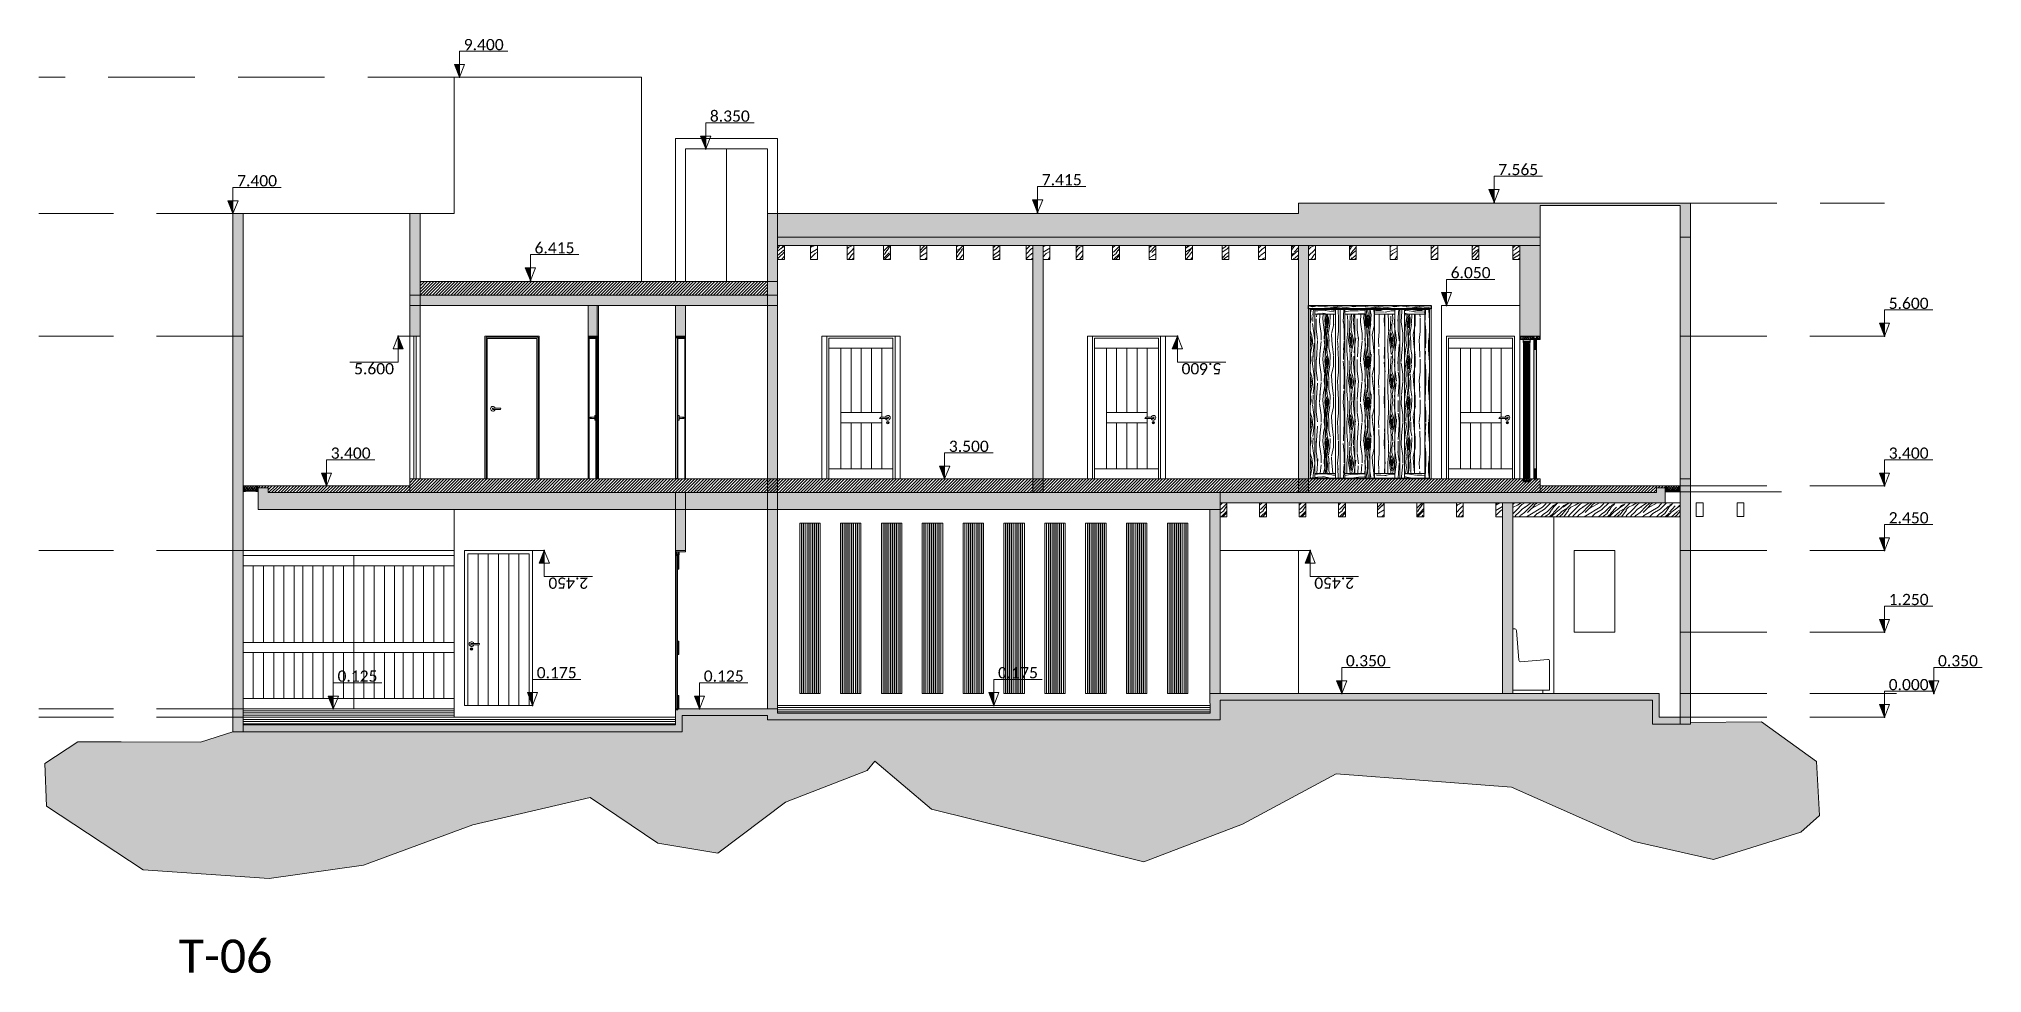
# Model space of a CAD drawing. Header units: metres. Extents: x -197 to 1099, y -24 to 14.
# Drawn here: x 926.46 to 955.01, y -3.76 to 9.96 of the extents above; entities that cross this region are included whole.
import ezdxf
from ezdxf.enums import TextEntityAlignment as Align

# ---------------------------------------------------------------- set-up
doc = ezdxf.new("R2010")
doc.units = ezdxf.units.M
doc.header["$LTSCALE"] = 0.001
doc.header["$PDMODE"] = 34
doc.header["$PDSIZE"] = 0.01
doc.linetypes.add('HIDDENX2', pattern=[19.05, 12.7, -6.35])
doc.layers.get('0').update_dxf_attribs({"lineweight": 13, "true_color": 0x000000})
doc.layers.get('Defpoints').update_dxf_attribs({"lineweight": 13, "true_color": 0x000000})
doc.layers.add('C-ACHURADO', color=8, linetype='Continuous')
for name, color, linetype, lineweight, true_color in [('Jach-Anotaciones-CalidaddeLínea 0.09', 7, 'Continuous', 9, 0x000000), ('Jach-Anotaciones-Hatch-Lum100%', 7, 'Continuous', 13, 0x000000), ('Jach-Anotaciones-Hatch-Lum30%', 7, 'Continuous', 13, 0xb3b3b3), ('Jach-Anotaciones-Hatch-Lum40%', 7, 'Continuous', 13, 0x999999), ('Jach-Anotaciones-Hatch-Lum50%', 9, 'Continuous', 13, 0x808080), ('Jach-Anotaciones-Hatch-Lum60%', 7, 'Continuous', 13, 0x666666), ('Jach-Anotaciones-Hatch-Lum80%', 250, 'Continuous', 13, 0x333333), ('Jach-Anotaciones-LineasDetalle0.09mm', 7, 'Continuous', 15, 0x000000), ('Jach-Anotaciones-LineasDetalle0.15mm', 7, 'Continuous', 15, 0x000000), ('Jach-Anotaciones-LineasDetalle0.18mm', 7, 'Continuous', 18, 0x000000), ('Jach-Anotaciones-LineasDetalle0.25mm', 7, 'Continuous', 25, 0x000000), ('JACH-Anotaciones-Textos-Lum75% @ 0.075', 7, 'Continuous', 13, 0x404040), ('JACH-Arq-Lineas-Proyeccion Niveles cortes', 9, 'HIDDENX2', 13, 0x808080), ('JACH-Arq-Mobiliario01-', 7, 'Continuous', 13, 0x666666)]:
    doc.layers.add(name, color=color, linetype=linetype, lineweight=lineweight, true_color=true_color)
doc.styles.add('00e-Annotative-Titulos-JACH(6.5mm)', font='calibri.ttf', dxfattribs={"height": 6.5})
doc.styles.add('02a-Calibri-JACH(1.8mm)', font='calibri.ttf', dxfattribs={"height": 2.2})
pattern_1 = [(45, (-0.0297, 0.63215), (-0.42426407, 0.42426407), [0.12, -0.48]), (53.9726, (0.203647, 0.407294), (2.1213213634, 2.9698474861), [0.1154124, -11.4258174]), (50.7105, (0.17395, 0.428507), (3.3941187722, 4.242634612), [0.1205988, -5.9093256]), (29.5779, (0.04667, 0.555786), (5.9396913864, 3.3941177175), [0.1804992, -17.8694262]), (38.6599, (-0.08485, 0.70428), (0.424263336, 0.4242650696), [0.1086648, -5.3245656]), (30.0686, (0.169706, 0.475176), (2.1213196482, 1.2727928944), [0.0931452, -9.2213592]), (33.6901, (-0.22486, 0.57276), (0.424264035, 0.42426435), [0.2447532, -2.8146582]), (50.7105, (0.24183, 0.36911), (3.3941187722, 4.242634612), [0.0602994, -5.969625]), (45, (0.0594, 0.54306), (-0.42426407, 0.42426407), [0.06, -0.54]), (45, (-0.07637, 0.5091), (-0.42426407, 0.42426407), [0.18, -0.42]), (56.3099, (-0.05515, 0.65761), (1.272793197, 2.121319159), [0.061188, -2.9982234]), (47.7263, (0.059397, 0.458205), (8.0610191202, 8.9095438786), [0.1261428, -12.4881348]), (37.4054, (0.09334, 0.46669), (3.8183738783, 2.9698511006), [0.0907962, -8.9888502]), (45, (0.23335, 0.28426), (-0.42426407, 0.42426407), [0.12, -0.48]), (43.8309, (0.212132, 0.220617), (0.42426382061, 0.4242644723), [0.2940612, -29.11206]), (45, (-0.10607, 0.5388), (-0.42426407, 0.42426407), [0.06, -0.54]), (45, (-0.0976, 0.6152), (-0.42426407, 0.42426407), [0.06, -0.54]), (45, (-0.3267, 0.46245), (-0.42426407, 0.42426407), [0.09, -0.51]), (35.5377, (-0.23335, 0.59821), (0.424263937, 0.424264266), [0.1824828, -3.4671744]), (45, (-0.3691, 0.46245), (-0.42426407, 0.42426407), [0.12, -0.48]), (45, (-0.03394, 0.03394), (-0.42426407, 0.42426407), [0.066, -0.534]), (45, (0.1612, 0.2715), (-0.42426407, 0.42426407), [0.06, -0.54]), (45, (-0.0679, 0.0679), (-0.42426407, 0.42426407), [0.126, -0.474]), (50.4403, (0.123037, 0.309713), (3.8183787048, 4.6669024159), [0.12657, -12.5304432]), (45, (0.09334, 0.3479), (-0.42426407, 0.42426407), [0.114, -0.486]), (45, (-0.13576, 0.13576), (-0.42426407, 0.42426407), [0.066, -0.534]), (43.8309, (-0.152735, 0.254558), (0.42426382061, 0.4242644723), [0.2940612, -29.11206]), (45, (-0.15274, 0.3309), (-0.42426407, 0.42426407), [0.06, -0.54]), (45, (-0.2079, 0.3012), (-0.42426407, 0.42426407), [0.06, -0.54]), (45, (-0.0382, 0.47093), (-0.42426407, 0.42426407), [0.12, -0.48]), (45, (-0.1315, 0.39457), (-0.42426407, 0.42426407), [0.06, -0.54]), (45, (-0.2673, 0.3606), (-0.42426407, 0.42426407), [0.12, -0.48]), (64.6538, (0.025456, 0.296985), (2.9698508897, 6.3639588359), [0.0891966, -8.8304436]), (56.3099, (-0.16546, 0.34365), (1.272793197, 2.121319159), [0.061188, -2.9982234]), (56.3099, (0.02546, 0.49215), (1.272793197, 2.121319159), [0.061188, -2.9982234]), (50.7105, (-0.263044, 0.52609), (3.3941187722, 4.242634612), [0.0602994, -5.969625]), (34.6952, (-0.424264, 0.424264), (2.9698462212, 2.1213225838), [0.0670818, -6.641121]), (33.6901, (0.01273, 0.08061), (0.424264035, 0.42426435), [0.061188, -2.9982234]), (135, (0.06364, 0.11455), (-0.42426407, -0.42426407), [0, -0.6]), (31.6076, (-0.263044, 0.263044), (8.9095326123, 5.5154459148), [0.129522, -12.8226924]), (56.3099, (-0.06364, 0.58124), (1.272793197, 2.121319159), [0.061188, -2.9982234]), (55.3048, (0.203647, 0.313955), (1.6970578632, 2.545582644), [0.0670818, -6.641121]), (33.6901, (-0.11031, 0.37335), (0.424264035, 0.42426435), [0.061188, -2.9982234]), (33.6901, (-0.0891, 0.43699), (0.424264035, 0.42426435), [0.061188, -2.9982234]), (26.5651, (-0.22062, 0.22062), (0.424263484, 0.424264476), [0.0758946, -1.8214716]), (30.9638, (-0.3182, 0.41154), (0.424263374, 0.42426443), [0.2473866, -2.2264764]), (28.3008, (-0.263044, 0.52609), (3.8183739412, 2.121322985), [0.1879254, -6.076257]), (45, (-0.28426, 0.5473), (-0.42426407, 0.42426407), [0.072, -0.528]), (30.9638, (0.02121, 0.15698), (0.424263374, 0.42426443), [0.2473866, -2.2264764]), (30.9638, (-0.05091, 0.14425), (0.424263374, 0.42426443), [0.2473866, -2.2264764]), (30.9638, (-0.0891, 0.18243), (0.424263374, 0.42426443), [0.2473866, -2.2264764]), (34.6952, (-0.32244, 0.32244), (2.9698462212, 2.1213225838), [0.0670818, -6.641121]), (30.9638, (-0.18243, 0.44548), (0.424263374, 0.42426443), [0.123693, -2.35017]), (34.6952, (-0.186676, 0.186676), (2.9698462212, 2.1213225838), [0.0670818, -6.641121]), (42.6141, (0.06364, 0.377595), (0.42426352545, 0.4242645661), [0.1441248, -14.268369]), (34.6952, (-0.059397, 0.407294), (2.9698462212, 2.1213225838), [0.0670818, -6.641121]), (57.5288, (-0.00424, 0.44548), (1.2727927045, 2.121320251), [0.055317, -5.4764094]), (34.5626, (-0.165463, 0.165463), (5.51542654032, 3.8183827019), [0.2318364, -22.951773]), (36.8699, (0.02546, 0.296985), (0.4242639426, 0.4242637374), [0.0848526, -4.1577876]), (49.7636, (-0.13152, 0.22486), (4.2426442934, 5.0911651756), [0.1444992, -7.0804572]), (45, (-0.0382, 0.33517), (-0.42426407, 0.42426407), [0.186, -0.414]), (29.7449, (-0.377595, 0.377595), (2.1213195093, 1.2727927962), [0.0684108, -6.7726416]), (35.5377, (0.06364, 0.11455), (0.424263937, 0.424264266), [0.1824828, -3.4671744]), (25.0169, (-0.11455, 0.11455), (1.6970559375, 0.8485283733), [0.0702282, -6.9525912]), (45, (-0.0212, 0.7085), (-0.42426407, 0.42426407), [0.03, -0.57]), (45, (0.16546, 0.52184), (-0.42426407, 0.42426407), [0.06, -0.54]), (56.3099, (0.3182, 0.36911), (1.272793197, 2.121319159), [0.061188, -2.9982234]), (45, (0.28, 0.4158), (-0.42426407, 0.42426407), [0.108, -0.492]), (28.3008, (0.05091, 0.636396), (3.8183739412, 2.121322985), [0.0626418, -6.2015406]), (33.0207, (0.14425, 0.551543), (9.75853913352, 6.36349514767), [0.1104042, -20.1303864]), (135, (0.3182, 0.3691), (-0.42426407, -0.42426407), [0, -0.6]), (45, (0.35214, 0.42), (-0.42426407, 0.42426407), [0.054, -0.546]), (45, (0.2715, 0.50063), (-0.42426407, 0.42426407), [0.054, -0.546]), (45, (0.2503, 0.52184), (-0.42426407, 0.42426407), [0.054, -0.546]), (21.0376, (0.106066, 0.666095), (4.2426350356, 1.6970619497), [0.0590934, -5.8502172]), (33.5163, (0.055154, 0.717006), (2.54565036602, 1.69699030741), [0.0551028, -39.129315]), (26.5651, (0.20789, 0.56427), (0.424263484, 0.424264476), [0.0569208, -1.8404448]), (32.4712, (0, 0.77216), (2.54558438, 1.697056579), [0.055317, -5.4764094])]
pattern_2 = [(45, (1.5489, -3.14825), (-0.42426407, 0.42426407), [0.12, -0.48]), (53.9726, (1.782218, -3.373106), (2.1213213634, 2.9698474861), [0.1154124, -11.4258174]), (50.7105, (1.75252, -3.35189), (3.3941187722, 4.242634612), [0.1205988, -5.9093256]), (29.5779, (1.62524, -3.224614), (5.9396913864, 3.3941177175), [0.1804992, -17.8694262]), (38.6599, (1.49372, -3.07612), (0.424263336, 0.4242650696), [0.1086648, -5.3245656]), (30.0686, (1.748277, -3.305224), (2.1213196482, 1.2727928944), [0.0931452, -9.2213592]), (33.6901, (1.35371, -3.20764), (0.424264035, 0.42426435), [0.2447532, -2.8146582]), (50.7105, (1.8204, -3.41129), (3.3941187722, 4.242634612), [0.0602994, -5.969625]), (45, (1.63797, -3.23734), (-0.42426407, 0.42426407), [0.06, -0.54]), (45, (1.5022, -3.2713), (-0.42426407, 0.42426407), [0.18, -0.42]), (56.3099, (1.52342, -3.12279), (1.272793197, 2.121319159), [0.061188, -2.9982234]), (47.7263, (1.637968, -3.322194), (8.0610191202, 8.9095438786), [0.1261428, -12.4881348]), (37.4054, (1.67191, -3.31371), (3.8183738783, 2.9698511006), [0.0907962, -8.9888502]), (45, (1.8119, -3.49614), (-0.42426407, 0.42426407), [0.12, -0.48]), (43.8309, (1.790703, -3.559782), (0.42426382061, 0.4242644723), [0.2940612, -29.11206]), (45, (1.4725, -3.2416), (-0.42426407, 0.42426407), [0.06, -0.54]), (45, (1.481, -3.1652), (-0.42426407, 0.42426407), [0.06, -0.54]), (45, (1.2519, -3.31795), (-0.42426407, 0.42426407), [0.09, -0.51]), (35.5377, (1.34523, -3.18219), (0.424263937, 0.424264266), [0.1824828, -3.4671744]), (45, (1.20946, -3.31795), (-0.42426407, 0.42426407), [0.12, -0.48]), (45, (1.54463, -3.74646), (-0.42426407, 0.42426407), [0.066, -0.534]), (45, (1.7398, -3.5089), (-0.42426407, 0.42426407), [0.06, -0.54]), (45, (1.5107, -3.7125), (-0.42426407, 0.42426407), [0.126, -0.474]), (50.4403, (1.701608, -3.470687), (3.8183787048, 4.6669024159), [0.12657, -12.5304432]), (45, (1.6719, -3.4325), (-0.42426407, 0.42426407), [0.114, -0.486]), (45, (1.4428, -3.64464), (-0.42426407, 0.42426407), [0.066, -0.534]), (43.8309, (1.425836, -3.525841), (0.42426382061, 0.4242644723), [0.2940612, -29.11206]), (45, (1.42584, -3.4495), (-0.42426407, 0.42426407), [0.06, -0.54]), (45, (1.3707, -3.4792), (-0.42426407, 0.42426407), [0.06, -0.54]), (45, (1.5404, -3.30947), (-0.42426407, 0.42426407), [0.12, -0.48]), (45, (1.44705, -3.38583), (-0.42426407, 0.42426407), [0.06, -0.54]), (45, (1.3113, -3.4198), (-0.42426407, 0.42426407), [0.12, -0.48]), (64.6538, (1.604027, -3.483415), (2.9698508897, 6.3639588359), [0.0891966, -8.8304436]), (56.3099, (1.41311, -3.43675), (1.272793197, 2.121319159), [0.061188, -2.9982234]), (56.3099, (1.60403, -3.28825), (1.272793197, 2.121319159), [0.061188, -2.9982234]), (50.7105, (1.31553, -3.25431), (3.3941187722, 4.242634612), [0.0602994, -5.969625]), (34.6952, (1.15431, -3.356135), (2.9698462212, 2.1213225838), [0.0670818, -6.641121]), (33.6901, (1.5913, -3.69979), (0.424264035, 0.42426435), [0.061188, -2.9982234]), (135, (1.6422, -3.66585), (-0.42426407, -0.42426407), [0, -0.6]), (31.6076, (1.315528, -3.517356), (8.9095326123, 5.5154459148), [0.129522, -12.8226924]), (56.3099, (1.51493, -3.19916), (1.272793197, 2.121319159), [0.061188, -2.9982234]), (55.3048, (1.78222, -3.466444), (1.6970578632, 2.545582644), [0.0670818, -6.641121]), (33.6901, (1.46826, -3.40705), (0.424264035, 0.42426435), [0.061188, -2.9982234]), (33.6901, (1.48948, -3.34341), (0.424264035, 0.42426435), [0.061188, -2.9982234]), (26.5651, (1.35795, -3.55978), (0.424263484, 0.424264476), [0.0758946, -1.8214716]), (30.9638, (1.26037, -3.36886), (0.424263374, 0.42426443), [0.2473866, -2.2264764]), (28.3008, (1.31553, -3.25431), (3.8183739412, 2.121322985), [0.1879254, -6.076257]), (45, (1.2943, -3.2331), (-0.42426407, 0.42426407), [0.072, -0.528]), (30.9638, (1.59978, -3.62342), (0.424263374, 0.42426443), [0.2473866, -2.2264764]), (30.9638, (1.52766, -3.63615), (0.424263374, 0.42426443), [0.2473866, -2.2264764]), (30.9638, (1.48948, -3.59797), (0.424263374, 0.42426443), [0.2473866, -2.2264764]), (34.6952, (1.25613, -3.45796), (2.9698462212, 2.1213225838), [0.0670818, -6.641121]), (30.9638, (1.39614, -3.33492), (0.424263374, 0.42426443), [0.123693, -2.35017]), (34.6952, (1.391895, -3.593723), (2.9698462212, 2.1213225838), [0.0670818, -6.641121]), (42.6141, (1.64221, -3.402805), (0.42426352545, 0.4242645661), [0.1441248, -14.268369]), (34.6952, (1.519174, -3.373106), (2.9698462212, 2.1213225838), [0.0670818, -6.641121]), (57.5288, (1.57433, -3.33492), (1.2727927045, 2.121320251), [0.055317, -5.4764094]), (34.5626, (1.413108, -3.614937), (5.51542654032, 3.8183827019), [0.2318364, -22.951773]), (36.8699, (1.60403, -3.483415), (0.4242639426, 0.4242637374), [0.0848526, -4.1577876]), (49.7636, (1.44705, -3.55554), (4.2426442934, 5.0911651756), [0.1444992, -7.0804572]), (45, (1.5404, -3.44523), (-0.42426407, 0.42426407), [0.186, -0.414]), (29.7449, (1.200976, -3.402805), (2.1213195093, 1.2727927962), [0.0684108, -6.7726416]), (35.5377, (1.64221, -3.66585), (0.424263937, 0.424264266), [0.1824828, -3.4671744]), (25.0169, (1.46402, -3.66585), (1.6970559375, 0.8485283733), [0.0702282, -6.9525912]), (45, (1.55736, -3.0719), (-0.42426407, 0.42426407), [0.03, -0.57]), (45, (1.74403, -3.25855), (-0.42426407, 0.42426407), [0.06, -0.54]), (56.3099, (1.89677, -3.41129), (1.272793197, 2.121319159), [0.061188, -2.9982234]), (45, (1.8586, -3.3646), (-0.42426407, 0.42426407), [0.108, -0.492]), (28.3008, (1.629483, -3.144003), (3.8183739412, 2.121322985), [0.0626418, -6.2015406]), (33.0207, (1.722821, -3.228856), (9.75853913352, 6.36349514767), [0.1104042, -20.1303864]), (135, (1.89677, -3.4113), (-0.42426407, -0.42426407), [0, -0.6]), (45, (1.9307, -3.3604), (-0.42426407, 0.42426407), [0.054, -0.546]), (45, (1.8501, -3.27977), (-0.42426407, 0.42426407), [0.054, -0.546]), (45, (1.8289, -3.25855), (-0.42426407, 0.42426407), [0.054, -0.546]), (21.0376, (1.68464, -3.114305), (4.2426350356, 1.6970619497), [0.0590934, -5.8502172]), (33.5163, (1.633726, -3.063393), (2.54565036602, 1.69699030741), [0.0551028, -39.129315]), (26.5651, (1.78646, -3.21613), (0.424263484, 0.424264476), [0.0569208, -1.8404448]), (32.4712, (1.57857, -3.00824), (2.54558438, 1.697056579), [0.055317, -5.4764094])]
pattern_3 = [(45, (2.1289, -3.14825), (-0.42426407, 0.42426407), [0.12, -0.48]), (53.9726, (2.362218, -3.373106), (2.1213213634, 2.9698474861), [0.1154124, -11.4258174]), (50.7105, (2.33252, -3.35189), (3.3941187722, 4.242634612), [0.1205988, -5.9093256]), (29.5779, (2.20524, -3.224614), (5.9396913864, 3.3941177175), [0.1804992, -17.8694262]), (38.6599, (2.07372, -3.07612), (0.424263336, 0.4242650696), [0.1086648, -5.3245656]), (30.0686, (2.328277, -3.305224), (2.1213196482, 1.2727928944), [0.0931452, -9.2213592]), (33.6901, (1.93371, -3.20764), (0.424264035, 0.42426435), [0.2447532, -2.8146582]), (50.7105, (2.4004, -3.41129), (3.3941187722, 4.242634612), [0.0602994, -5.969625]), (45, (2.21797, -3.23734), (-0.42426407, 0.42426407), [0.06, -0.54]), (45, (2.0822, -3.2713), (-0.42426407, 0.42426407), [0.18, -0.42]), (56.3099, (2.10342, -3.12279), (1.272793197, 2.121319159), [0.061188, -2.9982234]), (47.7263, (2.217968, -3.322194), (8.0610191202, 8.9095438786), [0.1261428, -12.4881348]), (37.4054, (2.25191, -3.31371), (3.8183738783, 2.9698511006), [0.0907962, -8.9888502]), (45, (2.3919, -3.49614), (-0.42426407, 0.42426407), [0.12, -0.48]), (43.8309, (2.370703, -3.559782), (0.42426382061, 0.4242644723), [0.2940612, -29.11206]), (45, (2.0525, -3.2416), (-0.42426407, 0.42426407), [0.06, -0.54]), (45, (2.061, -3.1652), (-0.42426407, 0.42426407), [0.06, -0.54]), (45, (1.8319, -3.31795), (-0.42426407, 0.42426407), [0.09, -0.51]), (35.5377, (1.92523, -3.18219), (0.424263937, 0.424264266), [0.1824828, -3.4671744]), (45, (1.78946, -3.31795), (-0.42426407, 0.42426407), [0.12, -0.48]), (45, (2.12463, -3.74646), (-0.42426407, 0.42426407), [0.066, -0.534]), (45, (2.3198, -3.5089), (-0.42426407, 0.42426407), [0.06, -0.54]), (45, (2.0907, -3.7125), (-0.42426407, 0.42426407), [0.126, -0.474]), (50.4403, (2.281608, -3.470687), (3.8183787048, 4.6669024159), [0.12657, -12.5304432]), (45, (2.2519, -3.4325), (-0.42426407, 0.42426407), [0.114, -0.486]), (45, (2.0228, -3.64464), (-0.42426407, 0.42426407), [0.066, -0.534]), (43.8309, (2.005836, -3.525841), (0.42426382061, 0.4242644723), [0.2940612, -29.11206]), (45, (2.00584, -3.4495), (-0.42426407, 0.42426407), [0.06, -0.54]), (45, (1.9507, -3.4792), (-0.42426407, 0.42426407), [0.06, -0.54]), (45, (2.1204, -3.30947), (-0.42426407, 0.42426407), [0.12, -0.48]), (45, (2.02705, -3.38583), (-0.42426407, 0.42426407), [0.06, -0.54]), (45, (1.8913, -3.4198), (-0.42426407, 0.42426407), [0.12, -0.48]), (64.6538, (2.184027, -3.483415), (2.9698508897, 6.3639588359), [0.0891966, -8.8304436]), (56.3099, (1.99311, -3.43675), (1.272793197, 2.121319159), [0.061188, -2.9982234]), (56.3099, (2.18403, -3.28825), (1.272793197, 2.121319159), [0.061188, -2.9982234]), (50.7105, (1.89553, -3.25431), (3.3941187722, 4.242634612), [0.0602994, -5.969625]), (34.6952, (1.73431, -3.356135), (2.9698462212, 2.1213225838), [0.0670818, -6.641121]), (33.6901, (2.1713, -3.69979), (0.424264035, 0.42426435), [0.061188, -2.9982234]), (135, (2.2222, -3.66585), (-0.42426407, -0.42426407), [0, -0.6]), (31.6076, (1.895528, -3.517356), (8.9095326123, 5.5154459148), [0.129522, -12.8226924]), (56.3099, (2.09493, -3.19916), (1.272793197, 2.121319159), [0.061188, -2.9982234]), (55.3048, (2.36222, -3.466444), (1.6970578632, 2.545582644), [0.0670818, -6.641121]), (33.6901, (2.04826, -3.40705), (0.424264035, 0.42426435), [0.061188, -2.9982234]), (33.6901, (2.06948, -3.34341), (0.424264035, 0.42426435), [0.061188, -2.9982234]), (26.5651, (1.93795, -3.55978), (0.424263484, 0.424264476), [0.0758946, -1.8214716]), (30.9638, (1.84037, -3.36886), (0.424263374, 0.42426443), [0.2473866, -2.2264764]), (28.3008, (1.89553, -3.25431), (3.8183739412, 2.121322985), [0.1879254, -6.076257]), (45, (1.8743, -3.2331), (-0.42426407, 0.42426407), [0.072, -0.528]), (30.9638, (2.17978, -3.62342), (0.424263374, 0.42426443), [0.2473866, -2.2264764]), (30.9638, (2.10766, -3.63615), (0.424263374, 0.42426443), [0.2473866, -2.2264764]), (30.9638, (2.06948, -3.59797), (0.424263374, 0.42426443), [0.2473866, -2.2264764]), (34.6952, (1.83613, -3.45796), (2.9698462212, 2.1213225838), [0.0670818, -6.641121]), (30.9638, (1.97614, -3.33492), (0.424263374, 0.42426443), [0.123693, -2.35017]), (34.6952, (1.971895, -3.593723), (2.9698462212, 2.1213225838), [0.0670818, -6.641121]), (42.6141, (2.22221, -3.402805), (0.42426352545, 0.4242645661), [0.1441248, -14.268369]), (34.6952, (2.099174, -3.373106), (2.9698462212, 2.1213225838), [0.0670818, -6.641121]), (57.5288, (2.15433, -3.33492), (1.2727927045, 2.121320251), [0.055317, -5.4764094]), (34.5626, (1.993108, -3.614937), (5.51542654032, 3.8183827019), [0.2318364, -22.951773]), (36.8699, (2.18403, -3.483415), (0.4242639426, 0.4242637374), [0.0848526, -4.1577876]), (49.7636, (2.02705, -3.55554), (4.2426442934, 5.0911651756), [0.1444992, -7.0804572]), (45, (2.1204, -3.44523), (-0.42426407, 0.42426407), [0.186, -0.414]), (29.7449, (1.780976, -3.402805), (2.1213195093, 1.2727927962), [0.0684108, -6.7726416]), (35.5377, (2.22221, -3.66585), (0.424263937, 0.424264266), [0.1824828, -3.4671744]), (25.0169, (2.04402, -3.66585), (1.6970559375, 0.8485283733), [0.0702282, -6.9525912]), (45, (2.13736, -3.0719), (-0.42426407, 0.42426407), [0.03, -0.57]), (45, (2.32403, -3.25855), (-0.42426407, 0.42426407), [0.06, -0.54]), (56.3099, (2.47677, -3.41129), (1.272793197, 2.121319159), [0.061188, -2.9982234]), (45, (2.4386, -3.3646), (-0.42426407, 0.42426407), [0.108, -0.492]), (28.3008, (2.209483, -3.144003), (3.8183739412, 2.121322985), [0.0626418, -6.2015406]), (33.0207, (2.302821, -3.228856), (9.75853913352, 6.36349514767), [0.1104042, -20.1303864]), (135, (2.47677, -3.4113), (-0.42426407, -0.42426407), [0, -0.6]), (45, (2.5107, -3.3604), (-0.42426407, 0.42426407), [0.054, -0.546]), (45, (2.4301, -3.27977), (-0.42426407, 0.42426407), [0.054, -0.546]), (45, (2.4089, -3.25855), (-0.42426407, 0.42426407), [0.054, -0.546]), (21.0376, (2.26464, -3.114305), (4.2426350356, 1.6970619497), [0.0590934, -5.8502172]), (33.5163, (2.213726, -3.063393), (2.54565036602, 1.69699030741), [0.0551028, -39.129315]), (26.5651, (2.36646, -3.21613), (0.424263484, 0.424264476), [0.0569208, -1.8404448]), (32.4712, (2.15857, -3.00824), (2.54558438, 1.697056579), [0.055317, -5.4764094])]
pattern_4 = [(45, (2.7089, -3.14825), (-0.42426407, 0.42426407), [0.12, -0.48]), (53.9726, (2.942218, -3.373106), (2.1213213634, 2.9698474861), [0.1154124, -11.4258174]), (50.7105, (2.91252, -3.35189), (3.3941187722, 4.242634612), [0.1205988, -5.9093256]), (29.5779, (2.78524, -3.224614), (5.9396913864, 3.3941177175), [0.1804992, -17.8694262]), (38.6599, (2.65372, -3.07612), (0.424263336, 0.4242650696), [0.1086648, -5.3245656]), (30.0686, (2.908277, -3.305224), (2.1213196482, 1.2727928944), [0.0931452, -9.2213592]), (33.6901, (2.51371, -3.20764), (0.424264035, 0.42426435), [0.2447532, -2.8146582]), (50.7105, (2.9804, -3.41129), (3.3941187722, 4.242634612), [0.0602994, -5.969625]), (45, (2.79797, -3.23734), (-0.42426407, 0.42426407), [0.06, -0.54]), (45, (2.6622, -3.2713), (-0.42426407, 0.42426407), [0.18, -0.42]), (56.3099, (2.68342, -3.12279), (1.272793197, 2.121319159), [0.061188, -2.9982234]), (47.7263, (2.797968, -3.322194), (8.0610191202, 8.9095438786), [0.1261428, -12.4881348]), (37.4054, (2.83191, -3.31371), (3.8183738783, 2.9698511006), [0.0907962, -8.9888502]), (45, (2.9719, -3.49614), (-0.42426407, 0.42426407), [0.12, -0.48]), (43.8309, (2.950703, -3.559782), (0.42426382061, 0.4242644723), [0.2940612, -29.11206]), (45, (2.6325, -3.2416), (-0.42426407, 0.42426407), [0.06, -0.54]), (45, (2.641, -3.1652), (-0.42426407, 0.42426407), [0.06, -0.54]), (45, (2.4119, -3.31795), (-0.42426407, 0.42426407), [0.09, -0.51]), (35.5377, (2.50523, -3.18219), (0.424263937, 0.424264266), [0.1824828, -3.4671744]), (45, (2.36946, -3.31795), (-0.42426407, 0.42426407), [0.12, -0.48]), (45, (2.70463, -3.74646), (-0.42426407, 0.42426407), [0.066, -0.534]), (45, (2.8998, -3.5089), (-0.42426407, 0.42426407), [0.06, -0.54]), (45, (2.6707, -3.7125), (-0.42426407, 0.42426407), [0.126, -0.474]), (50.4403, (2.861608, -3.470687), (3.8183787048, 4.6669024159), [0.12657, -12.5304432]), (45, (2.8319, -3.4325), (-0.42426407, 0.42426407), [0.114, -0.486]), (45, (2.6028, -3.64464), (-0.42426407, 0.42426407), [0.066, -0.534]), (43.8309, (2.585836, -3.525841), (0.42426382061, 0.4242644723), [0.2940612, -29.11206]), (45, (2.58584, -3.4495), (-0.42426407, 0.42426407), [0.06, -0.54]), (45, (2.5307, -3.4792), (-0.42426407, 0.42426407), [0.06, -0.54]), (45, (2.7004, -3.30947), (-0.42426407, 0.42426407), [0.12, -0.48]), (45, (2.60705, -3.38583), (-0.42426407, 0.42426407), [0.06, -0.54]), (45, (2.4713, -3.4198), (-0.42426407, 0.42426407), [0.12, -0.48]), (64.6538, (2.764027, -3.483415), (2.9698508897, 6.3639588359), [0.0891966, -8.8304436]), (56.3099, (2.57311, -3.43675), (1.272793197, 2.121319159), [0.061188, -2.9982234]), (56.3099, (2.76403, -3.28825), (1.272793197, 2.121319159), [0.061188, -2.9982234]), (50.7105, (2.47553, -3.25431), (3.3941187722, 4.242634612), [0.0602994, -5.969625]), (34.6952, (2.31431, -3.356135), (2.9698462212, 2.1213225838), [0.0670818, -6.641121]), (33.6901, (2.7513, -3.69979), (0.424264035, 0.42426435), [0.061188, -2.9982234]), (135, (2.8022, -3.66585), (-0.42426407, -0.42426407), [0, -0.6]), (31.6076, (2.475528, -3.517356), (8.9095326123, 5.5154459148), [0.129522, -12.8226924]), (56.3099, (2.67493, -3.19916), (1.272793197, 2.121319159), [0.061188, -2.9982234]), (55.3048, (2.94222, -3.466444), (1.6970578632, 2.545582644), [0.0670818, -6.641121]), (33.6901, (2.62826, -3.40705), (0.424264035, 0.42426435), [0.061188, -2.9982234]), (33.6901, (2.64948, -3.34341), (0.424264035, 0.42426435), [0.061188, -2.9982234]), (26.5651, (2.51795, -3.55978), (0.424263484, 0.424264476), [0.0758946, -1.8214716]), (30.9638, (2.42037, -3.36886), (0.424263374, 0.42426443), [0.2473866, -2.2264764]), (28.3008, (2.47553, -3.25431), (3.8183739412, 2.121322985), [0.1879254, -6.076257]), (45, (2.4543, -3.2331), (-0.42426407, 0.42426407), [0.072, -0.528]), (30.9638, (2.75978, -3.62342), (0.424263374, 0.42426443), [0.2473866, -2.2264764]), (30.9638, (2.68766, -3.63615), (0.424263374, 0.42426443), [0.2473866, -2.2264764]), (30.9638, (2.64948, -3.59797), (0.424263374, 0.42426443), [0.2473866, -2.2264764]), (34.6952, (2.41613, -3.45796), (2.9698462212, 2.1213225838), [0.0670818, -6.641121]), (30.9638, (2.55614, -3.33492), (0.424263374, 0.42426443), [0.123693, -2.35017]), (34.6952, (2.551895, -3.593723), (2.9698462212, 2.1213225838), [0.0670818, -6.641121]), (42.6141, (2.80221, -3.402805), (0.42426352545, 0.4242645661), [0.1441248, -14.268369]), (34.6952, (2.679174, -3.373106), (2.9698462212, 2.1213225838), [0.0670818, -6.641121]), (57.5288, (2.73433, -3.33492), (1.2727927045, 2.121320251), [0.055317, -5.4764094]), (34.5626, (2.573108, -3.614937), (5.51542654032, 3.8183827019), [0.2318364, -22.951773]), (36.8699, (2.76403, -3.483415), (0.4242639426, 0.4242637374), [0.0848526, -4.1577876]), (49.7636, (2.60705, -3.55554), (4.2426442934, 5.0911651756), [0.1444992, -7.0804572]), (45, (2.7004, -3.44523), (-0.42426407, 0.42426407), [0.186, -0.414]), (29.7449, (2.360976, -3.402805), (2.1213195093, 1.2727927962), [0.0684108, -6.7726416]), (35.5377, (2.80221, -3.66585), (0.424263937, 0.424264266), [0.1824828, -3.4671744]), (25.0169, (2.62402, -3.66585), (1.6970559375, 0.8485283733), [0.0702282, -6.9525912]), (45, (2.71736, -3.0719), (-0.42426407, 0.42426407), [0.03, -0.57]), (45, (2.90403, -3.25855), (-0.42426407, 0.42426407), [0.06, -0.54]), (56.3099, (3.05677, -3.41129), (1.272793197, 2.121319159), [0.061188, -2.9982234]), (45, (3.0186, -3.3646), (-0.42426407, 0.42426407), [0.108, -0.492]), (28.3008, (2.789483, -3.144003), (3.8183739412, 2.121322985), [0.0626418, -6.2015406]), (33.0207, (2.882821, -3.228856), (9.75853913352, 6.36349514767), [0.1104042, -20.1303864]), (135, (3.05677, -3.4113), (-0.42426407, -0.42426407), [0, -0.6]), (45, (3.0907, -3.3604), (-0.42426407, 0.42426407), [0.054, -0.546]), (45, (3.0101, -3.27977), (-0.42426407, 0.42426407), [0.054, -0.546]), (45, (2.9889, -3.25855), (-0.42426407, 0.42426407), [0.054, -0.546]), (21.0376, (2.84464, -3.114305), (4.2426350356, 1.6970619497), [0.0590934, -5.8502172]), (33.5163, (2.793726, -3.063393), (2.54565036602, 1.69699030741), [0.0551028, -39.129315]), (26.5651, (2.94646, -3.21613), (0.424263484, 0.424264476), [0.0569208, -1.8404448]), (32.4712, (2.73857, -3.00824), (2.54558438, 1.697056579), [0.055317, -5.4764094])]
pattern_5 = [(45, (3.2889, -3.14825), (-0.42426407, 0.42426407), [0.12, -0.48]), (53.9726, (3.522218, -3.373106), (2.1213213634, 2.9698474861), [0.1154124, -11.4258174]), (50.7105, (3.49252, -3.35189), (3.3941187722, 4.242634612), [0.1205988, -5.9093256]), (29.5779, (3.36524, -3.224614), (5.9396913864, 3.3941177175), [0.1804992, -17.8694262]), (38.6599, (3.23372, -3.07612), (0.424263336, 0.4242650696), [0.1086648, -5.3245656]), (30.0686, (3.488277, -3.305224), (2.1213196482, 1.2727928944), [0.0931452, -9.2213592]), (33.6901, (3.09371, -3.20764), (0.424264035, 0.42426435), [0.2447532, -2.8146582]), (50.7105, (3.5604, -3.41129), (3.3941187722, 4.242634612), [0.0602994, -5.969625]), (45, (3.37797, -3.23734), (-0.42426407, 0.42426407), [0.06, -0.54]), (45, (3.2422, -3.2713), (-0.42426407, 0.42426407), [0.18, -0.42]), (56.3099, (3.26342, -3.12279), (1.272793197, 2.121319159), [0.061188, -2.9982234]), (47.7263, (3.377968, -3.322194), (8.0610191202, 8.9095438786), [0.1261428, -12.4881348]), (37.4054, (3.41191, -3.31371), (3.8183738783, 2.9698511006), [0.0907962, -8.9888502]), (45, (3.5519, -3.49614), (-0.42426407, 0.42426407), [0.12, -0.48]), (43.8309, (3.530703, -3.559782), (0.42426382061, 0.4242644723), [0.2940612, -29.11206]), (45, (3.2125, -3.2416), (-0.42426407, 0.42426407), [0.06, -0.54]), (45, (3.221, -3.1652), (-0.42426407, 0.42426407), [0.06, -0.54]), (45, (2.9919, -3.31795), (-0.42426407, 0.42426407), [0.09, -0.51]), (35.5377, (3.08523, -3.18219), (0.424263937, 0.424264266), [0.1824828, -3.4671744]), (45, (2.94946, -3.31795), (-0.42426407, 0.42426407), [0.12, -0.48]), (45, (3.28463, -3.74646), (-0.42426407, 0.42426407), [0.066, -0.534]), (45, (3.4798, -3.5089), (-0.42426407, 0.42426407), [0.06, -0.54]), (45, (3.2507, -3.7125), (-0.42426407, 0.42426407), [0.126, -0.474]), (50.4403, (3.441608, -3.470687), (3.8183787048, 4.6669024159), [0.12657, -12.5304432]), (45, (3.4119, -3.4325), (-0.42426407, 0.42426407), [0.114, -0.486]), (45, (3.1828, -3.64464), (-0.42426407, 0.42426407), [0.066, -0.534]), (43.8309, (3.165836, -3.525841), (0.42426382061, 0.4242644723), [0.2940612, -29.11206]), (45, (3.16584, -3.4495), (-0.42426407, 0.42426407), [0.06, -0.54]), (45, (3.1107, -3.4792), (-0.42426407, 0.42426407), [0.06, -0.54]), (45, (3.2804, -3.30947), (-0.42426407, 0.42426407), [0.12, -0.48]), (45, (3.18705, -3.38583), (-0.42426407, 0.42426407), [0.06, -0.54]), (45, (3.0513, -3.4198), (-0.42426407, 0.42426407), [0.12, -0.48]), (64.6538, (3.344027, -3.483415), (2.9698508897, 6.3639588359), [0.0891966, -8.8304436]), (56.3099, (3.15311, -3.43675), (1.272793197, 2.121319159), [0.061188, -2.9982234]), (56.3099, (3.34403, -3.28825), (1.272793197, 2.121319159), [0.061188, -2.9982234]), (50.7105, (3.05553, -3.25431), (3.3941187722, 4.242634612), [0.0602994, -5.969625]), (34.6952, (2.89431, -3.356135), (2.9698462212, 2.1213225838), [0.0670818, -6.641121]), (33.6901, (3.3313, -3.69979), (0.424264035, 0.42426435), [0.061188, -2.9982234]), (135, (3.3822, -3.66585), (-0.42426407, -0.42426407), [0, -0.6]), (31.6076, (3.055528, -3.517356), (8.9095326123, 5.5154459148), [0.129522, -12.8226924]), (56.3099, (3.25493, -3.19916), (1.272793197, 2.121319159), [0.061188, -2.9982234]), (55.3048, (3.52222, -3.466444), (1.6970578632, 2.545582644), [0.0670818, -6.641121]), (33.6901, (3.20826, -3.40705), (0.424264035, 0.42426435), [0.061188, -2.9982234]), (33.6901, (3.22948, -3.34341), (0.424264035, 0.42426435), [0.061188, -2.9982234]), (26.5651, (3.09795, -3.55978), (0.424263484, 0.424264476), [0.0758946, -1.8214716]), (30.9638, (3.00037, -3.36886), (0.424263374, 0.42426443), [0.2473866, -2.2264764]), (28.3008, (3.05553, -3.25431), (3.8183739412, 2.121322985), [0.1879254, -6.076257]), (45, (3.0343, -3.2331), (-0.42426407, 0.42426407), [0.072, -0.528]), (30.9638, (3.33978, -3.62342), (0.424263374, 0.42426443), [0.2473866, -2.2264764]), (30.9638, (3.26766, -3.63615), (0.424263374, 0.42426443), [0.2473866, -2.2264764]), (30.9638, (3.22948, -3.59797), (0.424263374, 0.42426443), [0.2473866, -2.2264764]), (34.6952, (2.99613, -3.45796), (2.9698462212, 2.1213225838), [0.0670818, -6.641121]), (30.9638, (3.13614, -3.33492), (0.424263374, 0.42426443), [0.123693, -2.35017]), (34.6952, (3.131895, -3.593723), (2.9698462212, 2.1213225838), [0.0670818, -6.641121]), (42.6141, (3.38221, -3.402805), (0.42426352545, 0.4242645661), [0.1441248, -14.268369]), (34.6952, (3.259174, -3.373106), (2.9698462212, 2.1213225838), [0.0670818, -6.641121]), (57.5288, (3.31433, -3.33492), (1.2727927045, 2.121320251), [0.055317, -5.4764094]), (34.5626, (3.153108, -3.614937), (5.51542654032, 3.8183827019), [0.2318364, -22.951773]), (36.8699, (3.34403, -3.483415), (0.4242639426, 0.4242637374), [0.0848526, -4.1577876]), (49.7636, (3.18705, -3.55554), (4.2426442934, 5.0911651756), [0.1444992, -7.0804572]), (45, (3.2804, -3.44523), (-0.42426407, 0.42426407), [0.186, -0.414]), (29.7449, (2.940976, -3.402805), (2.1213195093, 1.2727927962), [0.0684108, -6.7726416]), (35.5377, (3.38221, -3.66585), (0.424263937, 0.424264266), [0.1824828, -3.4671744]), (25.0169, (3.20402, -3.66585), (1.6970559375, 0.8485283733), [0.0702282, -6.9525912]), (45, (3.29736, -3.0719), (-0.42426407, 0.42426407), [0.03, -0.57]), (45, (3.48403, -3.25855), (-0.42426407, 0.42426407), [0.06, -0.54]), (56.3099, (3.63677, -3.41129), (1.272793197, 2.121319159), [0.061188, -2.9982234]), (45, (3.5986, -3.3646), (-0.42426407, 0.42426407), [0.108, -0.492]), (28.3008, (3.369483, -3.144003), (3.8183739412, 2.121322985), [0.0626418, -6.2015406]), (33.0207, (3.462821, -3.228856), (9.75853913352, 6.36349514767), [0.1104042, -20.1303864]), (135, (3.63677, -3.4113), (-0.42426407, -0.42426407), [0, -0.6]), (45, (3.6707, -3.3604), (-0.42426407, 0.42426407), [0.054, -0.546]), (45, (3.5901, -3.27977), (-0.42426407, 0.42426407), [0.054, -0.546]), (45, (3.5689, -3.25855), (-0.42426407, 0.42426407), [0.054, -0.546]), (21.0376, (3.42464, -3.114305), (4.2426350356, 1.6970619497), [0.0590934, -5.8502172]), (33.5163, (3.373726, -3.063393), (2.54565036602, 1.69699030741), [0.0551028, -39.129315]), (26.5651, (3.52646, -3.21613), (0.424263484, 0.424264476), [0.0569208, -1.8404448]), (32.4712, (3.31857, -3.00824), (2.54558438, 1.697056579), [0.055317, -5.4764094])]
pattern_6 = [(0, (169.421, 45.032), (0, 6.985), [5.08, -1.905]), (90, (169.421, 45.032), (-6.985, 4e-16), [5.08, -1.905])]
pattern_7 = [(349.6952, (1007.228226, 72.595237), (3.600000577, -0.599996925), [0.0670818, -6.6411216]), (0, (1007.2942, 72.58324), (0.6, 0.6), [0.066, -0.534]), (18.4349, (1007.36023, 72.58324), (1.20000026, 0.59999904), [0.0569208, -1.8404454]), (172.875, (1007.414226, 72.60124), (4.20000023, -0.59999897), [0.0483738, -4.788981]), (174.8056, (1007.366226, 72.607237), (6.000000402, -0.599997135), [0.0662724, -6.5609442]), (194.0362, (1007.30023, 72.61324), (-1.80000033, -0.59999883), [0.0742158, -2.3996472]), (9.4623, (1007.27623, 72.59524), (3.00000046, 0.59999888), [0.0364968, -3.613161]), (353.6598, (1007.312226, 72.60124), (-4.79999964, 0.600000947), [0.0543324, -5.3788986]), (185.7106, (1007.366226, 72.595237), (-5.399999654, -0.60000079), [0.0602994, -5.9696262]), (168.6901, (1007.30623, 72.58924), (2.40000045, -0.59999858), [0.030594, -3.0288174]), (354.8056, (1007.174226, 72.589237), (-6.000000402, 0.599997135), [0.0662724, -6.5609442]), (348.6901, (1007.24023, 72.58324), (-2.40000045, 0.59999858), [0.061188, -2.9982234]), (0, (1007.3002, 72.57124), (0.6, 0.6), [0.072, -0.528]), (20.556, (1007.372226, 72.57124), (3.000001107, 1.1999976), [0.051264, -5.0751384]), (3.8141, (1007.420226, 72.589237), (8.399999605, 0.600003674), [0.0901998, -8.9297778]), (354.8056, (1007.510226, 72.595237), (-6.000000402, 0.599997135), [0.0662724, -6.5609442]), (0, (1007.5762, 72.58924), (0.6, 0.6), [0.066, -0.534]), (5.1944, (1007.042226, 72.589237), (6.000000402, 0.599997135), [0.0662724, -6.5609442]), (354.8056, (1007.108226, 72.595237), (-6.000000402, 0.599997135), [0.0662724, -6.5609442]), (0, (1007.0422, 72.60124), (0.6, 0.6), [0.036, -0.564]), (5.1944, (1007.078226, 72.601237), (6.000000402, 0.599997135), [0.0662724, -6.5609442]), (0, (1007.1442, 72.60724), (0.6, 0.6), [0.06, -0.54]), (10.3048, (1007.204226, 72.607237), (-3.600000577, -0.599996925), [0.0670818, -6.6411216]), (5.1944, (1007.270226, 72.619237), (6.000000402, 0.599997135), [0.0662724, -6.5609442]), (354.8056, (1007.336226, 72.625237), (-6.000000402, 0.599997135), [0.0662724, -6.5609442]), (354.8056, (1007.402226, 72.619237), (-6.000000402, 0.599997135), [0.0662724, -6.5609442]), (351.8699, (1007.46823, 72.61324), (-3.599999866, 0.59999961), [0.0848526, -4.1577876]), (0, (1007.5522, 72.60124), (0.6, 0.6), [0.09, -0.51]), (347.4712, (1007.528226, 72.241237), (3.00000019, -0.59999976), [0.055317, -5.4764094]), (354.2894, (1007.582226, 72.229237), (-5.399999654, 0.60000079), [0.0602994, -5.9696262]), (8.1301, (1007.52823, 72.24124), (3.599999866, 0.59999961), [0.0424266, -4.2002142]), (9.4623, (1007.57023, 72.24724), (3.00000046, 0.59999888), [0.072993, -3.5766642]), (0, (1007.0422, 72.25924), (0.6, 0.6), [0.072, -0.528]), (350.5377, (1007.11423, 72.25924), (-3.00000046, 0.59999888), [0.0364968, -3.613161]), (201.8014, (1007.15023, 72.25324), (1.80000016, 0.59999995), [0.0323112, -3.1987878]), (192.9946, (1007.120226, 72.241237), (5.40000046, 1.199998547), [0.0800502, -7.9249482]), (352.875, (1007.594226, 72.24124), (-4.20000023, 0.59999897), [0.0483738, -4.788981]), (7.125, (1007.594226, 72.24124), (4.20000023, 0.59999897), [0.0483738, -4.788981]), (0, (1007.0422, 72.24724), (0.6, 0.6), [0.048, -0.552]), (194.0362, (1007.09023, 72.24724), (-1.80000033, -0.59999883), [0.0494772, -2.4243864]), (356.6335, (1007.174226, 72.265237), (-9.599999593, 0.600006578), [0.1021764, -10.1154558]), (357.7094, (1007.276226, 72.259237), (-14.4000000775, 0.599997452), [0.15012, -14.8618752]), (3.1798, (1007.426226, 72.253237), (10.200000302, 0.599994625), [0.1081668, -10.7084874]), (9.4623, (1007.53423, 72.25924), (3.00000046, 0.59999888), [0.1094898, -3.540168]), (10.3048, (1007.042226, 72.205237), (-3.600000577, -0.599996925), [0.0670818, -6.6411216]), (15.9454, (1007.10823, 72.21724), (-2.400000076, -0.59999993), [0.0873612, -4.2807048]), (0, (1007.1922, 72.24124), (0.6, 0.6), [0.078, -0.522]), (351.8699, (1007.27023, 72.24124), (-3.599999866, 0.59999961), [0.0848526, -4.1577876]), (3.5763, (1007.354226, 72.229237), (9.000000393, 0.59999443), [0.0961872, -9.5225442]), (351.2538, (1007.450226, 72.235237), (4.199999602, -0.600002518), [0.0789174, -7.8128502]), (345.9638, (1007.52823, 72.22324), (-1.80000033, 0.59999883), [0.0742158, -2.3996472]), (0, (1007.6002, 72.20524), (0.6, 0.6), [0.042, -0.558]), (174.8056, (1007.174226, 72.265237), (6.000000402, -0.599997135), [0.1325442, -6.4946724]), (355.2364, (1007.042226, 72.301237), (-6.600000568, 0.59999492), [0.1444992, -7.0804578]), (0, (1007.1862, 72.28924), (0.6, 0.6), [0.138, -0.462]), (4.0856, (1007.324226, 72.289237), (7.80000009, 0.59999768), [0.1684278, -8.252973]), (0, (1007.4922, 72.30124), (0.6, 0.6), [0.15, -0.45]), (7.125, (1007.042226, 72.17524), (4.20000023, 0.59999897), [0.1451208, -4.692234]), (6.3402, (1007.186226, 72.19324), (4.79999964, 0.600000947), [0.1086648, -5.3245662]), (357.5104, (1007.294226, 72.205237), (-13.199999688, 0.600010719), [0.1381302, -13.6749072]), (353.4802, (1007.432226, 72.199237), (-15.5999998745, 1.799999715), [0.2113668, -20.9253312]), (3.0128, (1007.042226, 72.565237), (10.800000007, 0.600002463), [0.1141578, -11.301621]), (351.8699, (1007.15623, 72.57124), (-3.599999866, 0.59999961), [0.1272792, -4.1153616]), (357.6141, (1007.282226, 72.553237), (-13.800000314, 0.5999896623), [0.1441248, -14.2683696]), (10.6197, (1007.426226, 72.547237), (-6.599999043, -1.20000485), [0.0976728, -9.6696192]), (0, (1007.5222, 72.56524), (0.6, 0.6), [0.12, -0.48]), (356.8202, (1007.042226, 72.637237), (-10.200000302, 0.599994625), [0.1081668, -10.7084874]), (6.009, (1007.150226, 72.631237), (-5.999999851, -0.59999959), [0.11463, -11.3483538]), (6.7098, (1007.264226, 72.643237), (-5.400000599, -0.599996329), [0.1027032, -10.167642]), (354.2894, (1007.366226, 72.655237), (-5.399999654, 0.60000079), [0.1205988, -5.9093268]), (347.9052, (1007.486226, 72.643237), (-5.399999161, 1.20000404), [0.0859068, -8.5047858]), (9.4623, (1007.57023, 72.62524), (3.00000046, 0.59999888), [0.072993, -3.5766642]), (3.8141, (1007.042226, 72.523237), (8.399999605, 0.600003674), [0.0901998, -8.9297778]), (347.1957, (1007.132226, 72.529237), (-7.799998708, 1.8000044326), [0.135366, -13.4012508]), (0, (1007.2642, 72.49924), (0.6, 0.6), [0.15, -0.45]), (5.4403, (1007.414226, 72.499237), (-6.600000187, -0.599996023), [0.12657, -12.5304438]), (6.7098, (1007.540226, 72.511237), (-5.400000599, -0.599996329), [0.1027032, -10.167642]), (0, (1007.0422, 72.67924), (0.6, 0.6), [0.102, -0.498]), (8.1301, (1007.14423, 72.67924), (3.599999866, 0.59999961), [0.1697058, -4.072935]), (357.6141, (1007.312226, 72.703237), (-13.800000314, 0.5999896623), [0.1441248, -14.2683696]), (354.4725, (1007.456226, 72.697237), (12.6000010316, -1.1999912278), [0.1868688, -18.500025]), (6.8428, (1007.042226, 72.133237), (-10.199999619, -1.200004799), [0.1510764, -14.9565378]), (0, (1007.1922, 72.15124), (0.6, 0.6), [0.168, -0.432]), (356.3478, (1007.360226, 72.151237), (-18.6000005653, 1.1999923791), [0.2825736, -27.9748146]), (0, (1007.0422, 72.34324), (0.6, 0.6), [0.144, -0.456]), (4.7636, (1007.186226, 72.343237), (6.600000568, 0.59999492), [0.1444992, -7.0804578]), (358.1524, (1007.330226, 72.355237), (-18.0000002786, 0.599996604), [0.1860966, -18.4235784]), (357.2737, (1007.516226, 72.349237), (-12.000000177, 0.599997611), [0.1261428, -12.4881348]), (354.8056, (1007.042226, 72.439237), (-6.000000402, 0.599997135), [0.1325442, -6.4946724]), (0, (1007.1742, 72.42724), (0.6, 0.6), [0.192, -0.408]), (1.9092, (1007.366226, 72.427237), (17.399999419, 0.6000145446), [0.1801002, -17.829897]), (3.5763, (1007.546226, 72.433237), (9.000000393, 0.59999443), [0.0961872, -9.5225442])]
pattern_8 = [(79.6952, (1006.580226, 72.319237), (0.599996925, 3.600000577), [0.0670818, -6.6411216]), (90, (1006.5922, 72.38524), (-0.6, 0.6), [0.066, -0.534]), (108.4349, (1006.59223, 72.45124), (-0.59999904, 1.20000026), [0.0569208, -1.8404454]), (262.875, (1006.574226, 72.50524), (0.59999897, 4.20000023), [0.0483738, -4.788981]), (264.8056, (1006.568226, 72.457237), (0.599997135, 6.000000402), [0.0662724, -6.5609442]), (284.0362, (1006.56223, 72.39124), (0.59999883, -1.80000033), [0.0742158, -2.3996472]), (99.4623, (1006.58023, 72.36724), (-0.59999888, 3.00000046), [0.0364968, -3.613161]), (83.6598, (1006.574226, 72.40324), (-0.600000947, -4.79999964), [0.0543324, -5.3788986]), (275.7106, (1006.580226, 72.457237), (0.60000079, -5.399999654), [0.0602994, -5.9696262]), (258.6901, (1006.58623, 72.39724), (0.59999858, 2.40000045), [0.030594, -3.0288174]), (84.8056, (1006.586226, 72.265237), (-0.599997135, -6.000000402), [0.0662724, -6.5609442]), (78.6901, (1006.59223, 72.33124), (-0.59999858, -2.40000045), [0.061188, -2.9982234]), (90, (1006.6042, 72.39124), (-0.6, 0.6), [0.072, -0.528]), (110.556, (1006.604226, 72.46324), (-1.1999976, 3.000001107), [0.051264, -5.0751384]), (93.8141, (1006.586226, 72.511237), (-0.600003674, 8.399999605), [0.0901998, -8.9297778]), (84.8056, (1006.580226, 72.601237), (-0.599997135, -6.000000402), [0.0662724, -6.5609442]), (90, (1006.5862, 72.66724), (-0.6, 0.6), [0.066, -0.534]), (95.1944, (1006.586226, 72.133237), (-0.599997135, 6.000000402), [0.0662724, -6.5609442]), (84.8056, (1006.580226, 72.199237), (-0.599997135, -6.000000402), [0.0662724, -6.5609442]), (90, (1006.5742, 72.13324), (-0.6, 0.6), [0.036, -0.564]), (95.1944, (1006.574226, 72.169237), (-0.599997135, 6.000000402), [0.0662724, -6.5609442]), (90, (1006.5682, 72.23524), (-0.6, 0.6), [0.06, -0.54]), (100.3048, (1006.568226, 72.295237), (0.599996925, -3.600000577), [0.0670818, -6.6411216]), (95.1944, (1006.556226, 72.361237), (-0.599997135, 6.000000402), [0.0662724, -6.5609442]), (84.8056, (1006.550226, 72.427237), (-0.599997135, -6.000000402), [0.0662724, -6.5609442]), (84.8056, (1006.556226, 72.493237), (-0.599997135, -6.000000402), [0.0662724, -6.5609442]), (81.8699, (1006.56223, 72.55924), (-0.59999961, -3.599999866), [0.0848526, -4.1577876]), (90, (1006.5742, 72.64324), (-0.6, 0.6), [0.09, -0.51]), (77.4712, (1006.934226, 72.619237), (0.59999976, 3.00000019), [0.055317, -5.4764094]), (84.2894, (1006.946226, 72.673237), (-0.60000079, -5.399999654), [0.0602994, -5.9696262]), (98.1301, (1006.93423, 72.61924), (-0.59999961, 3.599999866), [0.0424266, -4.2002142]), (99.4623, (1006.92823, 72.66124), (-0.59999888, 3.00000046), [0.072993, -3.5766642]), (90, (1006.9162, 72.13324), (-0.6, 0.6), [0.072, -0.528]), (80.5377, (1006.91623, 72.20524), (-0.59999888, -3.00000046), [0.0364968, -3.613161]), (291.8014, (1006.92223, 72.24124), (-0.59999995, 1.80000016), [0.0323112, -3.1987878]), (282.9946, (1006.934226, 72.211237), (-1.199998547, 5.40000046), [0.0800502, -7.9249482]), (82.875, (1006.934226, 72.68524), (-0.59999897, -4.20000023), [0.0483738, -4.788981]), (97.125, (1006.934226, 72.68524), (-0.59999897, 4.20000023), [0.0483738, -4.788981]), (90, (1006.9282, 72.13324), (-0.6, 0.6), [0.048, -0.552]), (284.0362, (1006.92823, 72.18124), (0.59999883, -1.80000033), [0.0494772, -2.4243864]), (86.6335, (1006.910226, 72.265237), (-0.600006578, -9.599999593), [0.1021764, -10.1154558]), (87.7094, (1006.916226, 72.367237), (-0.599997452, -14.4000000775), [0.15012, -14.8618752]), (93.1798, (1006.922226, 72.517237), (-0.599994625, 10.200000302), [0.1081668, -10.7084874]), (99.4623, (1006.91623, 72.62524), (-0.59999888, 3.00000046), [0.1094898, -3.540168]), (100.3048, (1006.970226, 72.133237), (0.599996925, -3.600000577), [0.0670818, -6.6411216]), (105.9454, (1006.95823, 72.19924), (0.59999993, -2.400000076), [0.0873612, -4.2807048]), (90, (1006.9342, 72.28324), (-0.6, 0.6), [0.078, -0.522]), (81.8699, (1006.93423, 72.36124), (-0.59999961, -3.599999866), [0.0848526, -4.1577876]), (93.5763, (1006.946226, 72.445237), (-0.59999443, 9.000000393), [0.0961872, -9.5225442]), (81.2538, (1006.940226, 72.541237), (0.600002518, 4.199999602), [0.0789174, -7.8128502]), (75.9638, (1006.95223, 72.61924), (-0.59999883, -1.80000033), [0.0742158, -2.3996472]), (90, (1006.9702, 72.69124), (-0.6, 0.6), [0.042, -0.558]), (264.8056, (1006.910226, 72.265237), (0.599997135, 6.000000402), [0.1325442, -6.4946724]), (85.2364, (1006.874226, 72.133237), (-0.59999492, -6.600000568), [0.1444992, -7.0804578]), (90, (1006.8862, 72.27724), (-0.6, 0.6), [0.138, -0.462]), (94.0856, (1006.886226, 72.415237), (-0.59999768, 7.80000009), [0.1684278, -8.252973]), (90, (1006.8742, 72.58324), (-0.6, 0.6), [0.15, -0.45]), (97.125, (1007.000226, 72.13324), (-0.59999897, 4.20000023), [0.1451208, -4.692234]), (96.3402, (1006.982226, 72.27724), (-0.600000947, 4.79999964), [0.1086648, -5.3245662]), (87.5104, (1006.970226, 72.385237), (-0.600010719, -13.199999688), [0.1381302, -13.6749072]), (83.4802, (1006.976226, 72.523237), (-1.799999715, -15.5999998745), [0.2113668, -20.9253312]), (93.0128, (1006.610226, 72.133237), (-0.600002463, 10.800000007), [0.1141578, -11.301621]), (81.8699, (1006.60423, 72.24724), (-0.59999961, -3.599999866), [0.1272792, -4.1153616]), (87.6141, (1006.622226, 72.373237), (-0.599989662, -13.800000314), [0.1441248, -14.2683696]), (100.6197, (1006.628226, 72.517237), (1.20000485, -6.599999043), [0.0976728, -9.6696192]), (90, (1006.6102, 72.61324), (-0.6, 0.6), [0.12, -0.48]), (86.8202, (1006.538226, 72.133237), (-0.599994625, -10.200000302), [0.1081668, -10.7084874]), (96.009, (1006.544226, 72.241237), (0.59999959, -5.999999851), [0.11463, -11.3483538]), (96.7098, (1006.532226, 72.355237), (0.599996329, -5.400000599), [0.1027032, -10.167642]), (84.2894, (1006.520226, 72.457237), (-0.60000079, -5.399999654), [0.1205988, -5.9093268]), (77.9052, (1006.532226, 72.577237), (-1.20000404, -5.399999161), [0.0859068, -8.5047858]), (99.4623, (1006.55023, 72.66124), (-0.59999888, 3.00000046), [0.072993, -3.5766642]), (93.8141, (1006.652226, 72.133237), (-0.600003674, 8.399999605), [0.0901998, -8.9297778]), (77.1957, (1006.646226, 72.223237), (-1.8000044326, -7.799998708), [0.135366, -13.4012508]), (90, (1006.6762, 72.35524), (-0.6, 0.6), [0.15, -0.45]), (95.4403, (1006.676226, 72.505237), (0.599996023, -6.600000187), [0.12657, -12.5304438]), (96.7098, (1006.664226, 72.631237), (0.599996329, -5.400000599), [0.1027032, -10.167642]), (90, (1006.4962, 72.13324), (-0.6, 0.6), [0.102, -0.498]), (98.1301, (1006.49623, 72.23524), (-0.59999961, 3.599999866), [0.1697058, -4.072935]), (87.6141, (1006.472226, 72.403237), (-0.599989662, -13.800000314), [0.1441248, -14.2683696]), (84.4725, (1006.478226, 72.547237), (1.1999912278, 12.6000010316), [0.1868688, -18.500025]), (96.8428, (1007.042226, 72.133237), (1.200004799, -10.199999619), [0.1510764, -14.9565378]), (90, (1007.0242, 72.28324), (-0.6, 0.6), [0.168, -0.432]), (86.3478, (1007.024226, 72.451237), (-1.1999923791, -18.6000005653), [0.2825736, -27.9748146]), (90, (1006.8322, 72.13324), (-0.6, 0.6), [0.144, -0.456]), (94.7636, (1006.832226, 72.277237), (-0.59999492, 6.600000568), [0.1444992, -7.0804578]), (88.1524, (1006.820226, 72.421237), (-0.599996604, -18.0000002786), [0.1860966, -18.4235784]), (87.2737, (1006.826226, 72.607237), (-0.599997611, -12.000000177), [0.1261428, -12.4881348]), (84.8056, (1006.736226, 72.133237), (-0.599997135, -6.000000402), [0.1325442, -6.4946724]), (90, (1006.7482, 72.26524), (-0.6, 0.6), [0.192, -0.408]), (91.9092, (1006.748226, 72.457237), (-0.6000145446, 17.399999419), [0.1801002, -17.829897]), (93.5763, (1006.742226, 72.637237), (-0.59999443, 9.000000393), [0.0961872, -9.5225442])]

msp = doc.modelspace()

# ---------------------------------------------------------------- texts
at = {"layer": 'Defpoints', "color": 1, "ltscale": 100, "style": '00e-Annotative-Titulos-JACH(6.5mm)'}
msp.add_text('T-06', height=0.4875, dxfattribs=at).set_placement((929.20723, -3.50832), align=Align.MIDDLE_CENTER)

# ---------------------------------------------------------------- blocks, each defined once
blk = doc.blocks.new('A$Cb6ad2e18')
at = {"layer": 'Jach-Anotaciones-Hatch-Lum30%', "ltscale": 100}
h = blk.add_hatch(color=256, dxfattribs=at)
h.dxf.hatch_style = 1
h.paths.add_polyline_path([(-0.07, -0.175), (-0.07, -0.2), (-0.054, -0.2), (-0.054, -1.95), (-0.07, -1.95), (-0.07, -1.975), (-0.076, -1.975), (-0.076, -1.95), (-0.092, -1.95), (-0.092, -0.2), (-0.076, -0.2), (-0.076, -0.175)])
at = {"layer": 'Jach-Anotaciones-Hatch-Lum50%', "ltscale": 100}
h = blk.add_hatch(dxfattribs=at)
h.set_pattern_fill('PATRON00011', color=256, scale=0.03, pattern_type=2)
h.set_pattern_definition([(333.4349, (-11.106836, 60.486254), (-0.0299999747, 0.0300000393), [0.00402492, -0.06305712]), (284.5742, (-11.103236, 60.484454), (-0.20999978675, 0.8100000662596), [0.01549872, -1.53437226]), (252.4744, (-11.099336, 60.499454), (-0.15000024805, -0.47999990738), [0.00597747, -0.5917683]), (315, (-11.101136, 60.493754), (0.030000009, -7e-18), [0.00763674, -0.03478965]), (270, (-11.095736, 60.488354), (0.03, -0.03), [0.0057, -0.0243]), (309.0939, (-11.095736, 60.482654), (0.27000024094, -0.329999817302), [0.01236933, -0.60609654]), (270, (-11.087936, 60.473054), (0.03, -0.03), [0.0036, -0.0264]), (287.5256, (-11.087936, 60.499454), (-0.15000024805, 0.47999990738), [0.00597747, -0.5917683]), (303.6901, (-11.086136, 60.493754), (-0.03000004, 0.0599999867), [0.00648999, -0.10167654]), (339.7751, (-11.082536, 60.488354), (0.32999991793, -0.120000250068), [0.00607455, -0.60137916])])
h.paths.add_polyline_path([(-0.095, 0), (-0.3, 0), (-0.3, -0.05), (-0.095, -0.05)])
h = blk.add_hatch(dxfattribs=at)
h.set_pattern_fill('PATRON00011', color=256, scale=0.03, pattern_type=2)
h.set_pattern_definition([(333.4349, (-11.011836, 60.486254), (-0.0299999747, 0.0300000393), [0.00402492, -0.06305712]), (284.5742, (-11.008236, 60.4844541), (-0.20999978675, 0.8100000662596), [0.01549872, -1.53437226]), (252.4744, (-11.004336, 60.4994541), (-0.15000024805, -0.47999990738), [0.00597747, -0.5917683]), (315, (-11.006136, 60.493754), (0.030000009, -7e-18), [0.00763674, -0.03478965]), (270, (-11.000736, 60.488354), (0.03, -0.03), [0.0057, -0.0243]), (309.0939, (-11.000736, 60.4826541), (0.27000024094, -0.329999817302), [0.01236933, -0.60609654]), (270, (-10.992936, 60.473054), (0.03, -0.03), [0.0036, -0.0264]), (287.5256, (-10.992936, 60.4994541), (-0.15000024805, 0.47999990738), [0.00597747, -0.5917683]), (303.6901, (-10.991136, 60.493754), (-0.03000004, 0.0599999867), [0.00648999, -0.10167654]), (339.7751, (-10.987536, 60.4883541), (0.32999991793, -0.120000250068), [0.00607455, -0.60137916])])
h.paths.add_polyline_path([(0, 0), (-0.05, 0), (-0.05, -0.05), (0, -0.05)])
for points in [[(-0.092, -0.06), (-0.054, -0.06), (-0.054, -0.2), (-0.092, -0.2)], [(-0.092, -2.09), (-0.054, -2.09), (-0.054, -1.95), (-0.07, -1.95), (-0.07, -1.975), (-0.076, -1.975), (-0.076, -1.95), (-0.092, -1.95)]]:
    blk.add_hatch(color=256, dxfattribs=at).paths.add_polyline_path(points)
blk.add_lwpolyline([(-0.246, -0.117), (-0.226, -0.117), (-0.226, -2.067), (-0.246, -2.067)], close=True, dxfattribs=at)
at = {"layer": 'Jach-Anotaciones-LineasDetalle0.09mm', "ltscale": 100}
for points in [[(0, 0), (-0.05, 0), (-0.05, -0.05), (0, -0.05)], [(-0.06, -0.023), (-0.06, -0.004), (-0.085, -0.004), (-0.085, -0.034), (-0.06, -0.034)], [(-0.065, -0.054), (-0.08, -0.054), (-0.08, -0.041), (-0.065, -0.041)]]:
    blk.add_lwpolyline(points, close=True, dxfattribs=at)
for points in [[(-0.065, -0.039), (-0.063, -0.039), (-0.063, -0.05), (-0.05, -0.05), (-0.05, 0), (-0.095, 0), (-0.095, -0.05), (-0.082, -0.05), (-0.082, -0.039), (-0.08, -0.039)], [(-0.065, -0.038), (-0.065, -0.038), (-0.062, -0.038), (-0.062, -0.038), (-0.062, -0.049), (-0.051, -0.049), (-0.051, -0.001), (-0.094, -0.001), (-0.094, -0.049), (-0.083, -0.049), (-0.083, -0.038), (-0.08, -0.038)], [(-0.077, -0.041), (-0.077, -0.034), (-0.068, -0.034), (-0.068, -0.041)], [(-0.068, -0.054), (-0.068, -0.06), (-0.077, -0.06), (-0.077, -0.054)]]:
    blk.add_lwpolyline(points, dxfattribs=at)
for points in [[(-0.089, -0.048), (-0.088, -0.048, 0.414214), (-0.085, -0.046), (-0.085, -0.023, 0.414214), (-0.088, -0.02), (-0.089, -0.02, 0.414214), (-0.092, -0.023), (-0.092, -0.046, 0.414214)], [(-0.056, -0.048), (-0.057, -0.048, -0.414214), (-0.06, -0.046), (-0.06, -0.023, -0.414214), (-0.057, -0.02), (-0.056, -0.02, -0.414214), (-0.053, -0.023), (-0.053, -0.046, -0.414214)], [(-0.056, -0.048), (-0.057, -0.048, -0.414214), (-0.06, -0.046), (-0.06, -0.023, -0.414214), (-0.057, -0.02), (-0.056, -0.02, -0.414214), (-0.053, -0.023), (-0.053, -0.046, -0.414214)]]:
    blk.add_lwpolyline(points, format="xyb", close=True, dxfattribs=at)
at = {"layer": 'Jach-Anotaciones-LineasDetalle0.15mm', "ltscale": 100}
for points in [[(-0.198, -0.057), (-0.146, -0.057), (-0.146, -0.053), (-0.146, -0.053, -0.276383), (-0.148, -0.052, -0.829157), (-0.147, -0.051, 0.276383), (-0.146, -0.052), (-0.146, -0.052), (-0.146, -0.05), (-0.145, -0.05), (-0.145, -0.094), (-0.146, -0.094), (-0.146, -0.08), (-0.16, -0.08), (-0.16, -0.094, 1), (-0.158, -0.094), (-0.158, -0.089), (-0.157, -0.089), (-0.157, -0.094, -1), (-0.161, -0.094), (-0.161, -0.08), (-0.195, -0.08), (-0.195, -0.094, -0.414214), (-0.198, -0.097, -0.414214), (-0.2, -0.094), (-0.2, -0.08), (-0.234, -0.08), (-0.234, -0.094, -1), (-0.238, -0.094), (-0.238, -0.089), (-0.237, -0.089), (-0.237, -0.094, 1), (-0.235, -0.094), (-0.235, -0.08), (-0.249, -0.08), (-0.249, -0.094), (-0.25, -0.094), (-0.25, -0.05), (-0.249, -0.05), (-0.249, -0.052), (-0.249, -0.052, 0.276383), (-0.248, -0.051, -0.829157), (-0.247, -0.052, -0.276383), (-0.249, -0.053), (-0.249, -0.053), (-0.249, -0.057)], [(-0.198, -0.08), (-0.199, -0.08), (-0.199, -0.094, 0.414214), (-0.198, -0.096, 0.414214), (-0.196, -0.094), (-0.196, -0.08)], [(-0.198, -2.135), (-0.146, -2.135), (-0.146, -2.139), (-0.146, -2.139, 0.276383), (-0.148, -2.14, 0.829157), (-0.147, -2.141, -0.276383), (-0.146, -2.14), (-0.146, -2.14), (-0.146, -2.142), (-0.145, -2.142), (-0.145, -2.1), (-0.146, -2.1), (-0.146, -2.115), (-0.16, -2.115), (-0.16, -2.1, -1), (-0.158, -2.1), (-0.158, -2.102), (-0.157, -2.102), (-0.157, -2.1, 1), (-0.161, -2.1), (-0.161, -2.115), (-0.195, -2.115), (-0.195, -2.1, 0.414214), (-0.198, -2.098, 0.414214), (-0.2, -2.1), (-0.2, -2.115), (-0.234, -2.115), (-0.234, -2.1, 1), (-0.238, -2.1), (-0.238, -2.102), (-0.237, -2.102), (-0.237, -2.1, -1), (-0.235, -2.1), (-0.235, -2.115), (-0.249, -2.115), (-0.249, -2.1), (-0.25, -2.1), (-0.25, -2.142), (-0.249, -2.142), (-0.249, -2.14), (-0.249, -2.14, -0.276383), (-0.248, -2.141, 0.829157), (-0.247, -2.14, 0.276383), (-0.249, -2.139), (-0.249, -2.139), (-0.249, -2.135)], [(-0.198, -2.115), (-0.199, -2.115), (-0.199, -2.1, -0.414214), (-0.198, -2.099, -0.414214), (-0.196, -2.1), (-0.196, -2.115)]]:
    blk.add_lwpolyline(points, format="xyb", close=True, dxfattribs=at)
for points in [[(-0.2, -0.079), (-0.249, -0.079), (-0.249, -0.058), (-0.198, -0.058), (-0.146, -0.058), (-0.146, -0.079)], [(-0.2, -2.116), (-0.249, -2.116), (-0.249, -2.134), (-0.198, -2.134), (-0.146, -2.134), (-0.146, -2.116)], [(-0.063, -2.091), (-0.083, -2.091), (-0.083, -2.09), (-0.063, -2.09)], [(-0.082, -2.1), (-0.082, -2.113), (-0.064, -2.113), (-0.064, -2.1), (-0.063, -2.1), (-0.063, -2.114), (-0.083, -2.114), (-0.083, -2.1)], [(-0.064, -2.111), (-0.082, -2.111), (-0.082, -2.091), (-0.064, -2.091)]]:
    blk.add_lwpolyline(points, close=True, dxfattribs=at)
at = {"ltscale": 100}
blk.add_wipeout([(-0.239, -0.132), (-0.233, -0.132), (-0.233, -2.063), (-0.239, -2.063)], dxfattribs=at).dxf.layer = 'Jach-Anotaciones-Hatch-Lum50%'
at = {"layer": 'Jach-Anotaciones-Hatch-Lum50%', "ltscale": 100}
blk.add_lwpolyline([(-0.208, -0.117), (-0.187, -0.117), (-0.187, -2.067), (-0.208, -2.067)], close=True, dxfattribs=at)
at = {"layer": 'Jach-Anotaciones-LineasDetalle0.15mm', "ltscale": 100}
for points in [[(-0.227, -0.116), (-0.227, -0.106), (-0.231, -0.106), (-0.231, -0.105), (-0.227, -0.105), (-0.227, -0.094, 0.372825), (-0.229, -0.091), (-0.229, -0.097), (-0.23, -0.097), (-0.231, -0.097), (-0.231, -0.095, -1), (-0.23, -0.095), (-0.23, -0.096), (-0.23, -0.096), (-0.23, -0.091), (-0.23, -0.091), (-0.23, -0.092, -1), (-0.231, -0.092), (-0.231, -0.09), (-0.229, -0.09), (-0.229, -0.09, -0.414214), (-0.226, -0.094), (-0.226, -0.138, -0.414214), (-0.229, -0.141), (-0.232, -0.141), (-0.232, -0.138), (-0.231, -0.138), (-0.231, -0.14), (-0.229, -0.14, 0.414214), (-0.227, -0.138), (-0.227, -0.128), (-0.245, -0.128), (-0.245, -0.138, 0.414214), (-0.243, -0.14), (-0.241, -0.14), (-0.241, -0.138), (-0.24, -0.138), (-0.24, -0.141), (-0.243, -0.141, -0.414214), (-0.246, -0.138), (-0.246, -0.094, -0.414214), (-0.243, -0.09), (-0.243, -0.09), (-0.241, -0.09), (-0.241, -0.092, -1), (-0.242, -0.092), (-0.242, -0.091), (-0.242, -0.091), (-0.242, -0.096), (-0.242, -0.096), (-0.242, -0.095, -1), (-0.241, -0.095), (-0.241, -0.097), (-0.242, -0.097), (-0.243, -0.097), (-0.243, -0.091, 0.372825), (-0.245, -0.094), (-0.245, -0.105), (-0.241, -0.105), (-0.241, -0.106), (-0.245, -0.106), (-0.245, -0.116)], [(-0.227, -2.078), (-0.227, -2.089), (-0.231, -2.089), (-0.231, -2.09), (-0.227, -2.09), (-0.227, -2.101, -0.372825), (-0.229, -2.103), (-0.229, -2.098), (-0.23, -2.098), (-0.231, -2.098), (-0.231, -2.099, 1), (-0.23, -2.099), (-0.23, -2.099), (-0.23, -2.099), (-0.23, -2.104), (-0.23, -2.104), (-0.23, -2.103, 1), (-0.231, -2.103), (-0.231, -2.104), (-0.229, -2.104), (-0.229, -2.104, 0.414214), (-0.226, -2.101), (-0.226, -2.057, 0.414214), (-0.229, -2.053), (-0.232, -2.053), (-0.232, -2.057), (-0.231, -2.057), (-0.231, -2.054), (-0.229, -2.054, -0.414214), (-0.227, -2.057), (-0.227, -2.067), (-0.245, -2.067), (-0.245, -2.057, -0.414214), (-0.243, -2.054), (-0.241, -2.054), (-0.241, -2.057), (-0.24, -2.057), (-0.24, -2.053), (-0.243, -2.053, 0.414214), (-0.246, -2.057), (-0.246, -2.101, 0.414214), (-0.243, -2.104), (-0.243, -2.104), (-0.241, -2.104), (-0.241, -2.103, 1), (-0.242, -2.103), (-0.242, -2.104), (-0.242, -2.104), (-0.242, -2.099), (-0.242, -2.099), (-0.242, -2.099, 1), (-0.241, -2.099), (-0.241, -2.098), (-0.242, -2.098), (-0.243, -2.098), (-0.243, -2.103, -0.372825), (-0.245, -2.101), (-0.245, -2.09), (-0.241, -2.09), (-0.241, -2.089), (-0.245, -2.089), (-0.245, -2.078)]]:
    blk.add_lwpolyline(points, format="xyb", close=True, dxfattribs=at)
for points in [[(-0.227, -0.127), (-0.227, -0.117), (-0.245, -0.117), (-0.245, -0.127)], [(-0.239, -0.132), (-0.233, -0.132), (-0.233, -2.063), (-0.239, -2.063)], [(-0.227, -2.068), (-0.227, -2.077), (-0.245, -2.077), (-0.245, -2.068)]]:
    blk.add_lwpolyline(points, close=True, dxfattribs=at)
at = {"ltscale": 100}
blk.add_wipeout([(-0.201, -0.132), (-0.194, -0.132), (-0.194, -2.063), (-0.201, -2.063)], dxfattribs=at).dxf.layer = 'Jach-Anotaciones-Hatch-Lum50%'
at = {"layer": 'Jach-Anotaciones-Hatch-Lum50%', "ltscale": 100}
blk.add_lwpolyline([(-0.169, -0.117), (-0.149, -0.117), (-0.149, -2.067), (-0.169, -2.067)], close=True, dxfattribs=at)
at = {"layer": 'Jach-Anotaciones-LineasDetalle0.15mm', "ltscale": 100}
for points in [[(-0.188, -0.116), (-0.188, -0.106), (-0.192, -0.106), (-0.192, -0.105), (-0.188, -0.105), (-0.188, -0.094, 0.372825), (-0.19, -0.091), (-0.19, -0.097), (-0.191, -0.097), (-0.193, -0.097), (-0.193, -0.095, -1), (-0.192, -0.095), (-0.192, -0.096), (-0.191, -0.096), (-0.191, -0.091), (-0.192, -0.091), (-0.192, -0.092, -1), (-0.193, -0.092), (-0.193, -0.09), (-0.191, -0.09), (-0.191, -0.09, -0.414214), (-0.187, -0.094), (-0.187, -0.138, -0.414214), (-0.191, -0.141), (-0.193, -0.141), (-0.193, -0.138), (-0.192, -0.138), (-0.192, -0.14), (-0.191, -0.14, 0.414214), (-0.188, -0.138), (-0.188, -0.128), (-0.207, -0.128), (-0.207, -0.138, 0.414214), (-0.204, -0.14), (-0.203, -0.14), (-0.203, -0.138), (-0.202, -0.138), (-0.202, -0.141), (-0.204, -0.141, -0.414214), (-0.208, -0.138), (-0.208, -0.094, -0.414214), (-0.204, -0.09), (-0.204, -0.09), (-0.202, -0.09), (-0.202, -0.092, -1), (-0.203, -0.092), (-0.203, -0.091), (-0.204, -0.091), (-0.204, -0.096), (-0.203, -0.096), (-0.203, -0.095, -1), (-0.202, -0.095), (-0.202, -0.097), (-0.204, -0.097), (-0.205, -0.097), (-0.205, -0.091, 0.372825), (-0.207, -0.094), (-0.207, -0.105), (-0.203, -0.105), (-0.203, -0.106), (-0.207, -0.106), (-0.207, -0.116)], [(-0.188, -2.078), (-0.188, -2.089), (-0.192, -2.089), (-0.192, -2.09), (-0.188, -2.09), (-0.188, -2.101, -0.372825), (-0.19, -2.103), (-0.19, -2.098), (-0.191, -2.098), (-0.193, -2.098), (-0.193, -2.099, 1), (-0.192, -2.099), (-0.192, -2.099), (-0.191, -2.099), (-0.191, -2.104), (-0.192, -2.104), (-0.192, -2.103, 1), (-0.193, -2.103), (-0.193, -2.104), (-0.191, -2.104), (-0.191, -2.104, 0.414214), (-0.187, -2.101), (-0.187, -2.057, 0.414214), (-0.191, -2.053), (-0.193, -2.053), (-0.193, -2.057), (-0.192, -2.057), (-0.192, -2.054), (-0.191, -2.054, -0.414214), (-0.188, -2.057), (-0.188, -2.067), (-0.207, -2.067), (-0.207, -2.057, -0.414214), (-0.204, -2.054), (-0.203, -2.054), (-0.203, -2.057), (-0.202, -2.057), (-0.202, -2.053), (-0.204, -2.053, 0.414214), (-0.208, -2.057), (-0.208, -2.101, 0.414214), (-0.204, -2.104), (-0.204, -2.104), (-0.202, -2.104), (-0.202, -2.103, 1), (-0.203, -2.103), (-0.203, -2.104), (-0.204, -2.104), (-0.204, -2.099), (-0.203, -2.099), (-0.203, -2.099, 1), (-0.202, -2.099), (-0.202, -2.098), (-0.204, -2.098), (-0.205, -2.098), (-0.205, -2.103, -0.372825), (-0.207, -2.101), (-0.207, -2.09), (-0.203, -2.09), (-0.203, -2.089), (-0.207, -2.089), (-0.207, -2.078)]]:
    blk.add_lwpolyline(points, format="xyb", close=True, dxfattribs=at)
for points in [[(-0.188, -0.127), (-0.188, -0.117), (-0.207, -0.117), (-0.207, -0.127)], [(-0.201, -0.132), (-0.194, -0.132), (-0.194, -2.063), (-0.201, -2.063)], [(-0.188, -2.068), (-0.188, -2.077), (-0.207, -2.077), (-0.207, -2.068)]]:
    blk.add_lwpolyline(points, close=True, dxfattribs=at)
at = {"ltscale": 100}
blk.add_wipeout([(-0.162, -0.132), (-0.156, -0.132), (-0.156, -2.063), (-0.162, -2.063)], dxfattribs=at).dxf.layer = 'Jach-Anotaciones-Hatch-Lum50%'
at = {"layer": 'Jach-Anotaciones-LineasDetalle0.09mm', "ltscale": 100}
blk.add_lwpolyline([(-0.095, 0), (-0.3, 0), (-0.3, -0.05), (-0.095, -0.05)], close=True, dxfattribs=at)
at = {"layer": 'Jach-Anotaciones-LineasDetalle0.15mm', "ltscale": 100}
for points in [[(-0.15, -0.116), (-0.15, -0.106), (-0.154, -0.106), (-0.154, -0.105), (-0.15, -0.105), (-0.15, -0.094, 0.372825), (-0.152, -0.091), (-0.152, -0.097), (-0.153, -0.097), (-0.154, -0.097), (-0.154, -0.095, -1), (-0.153, -0.095), (-0.153, -0.096), (-0.153, -0.096), (-0.153, -0.091), (-0.153, -0.091), (-0.153, -0.092, -1), (-0.154, -0.092), (-0.154, -0.09), (-0.152, -0.09), (-0.152, -0.09, -0.414214), (-0.149, -0.094), (-0.149, -0.138, -0.414214), (-0.152, -0.141), (-0.155, -0.141), (-0.155, -0.138), (-0.154, -0.138), (-0.154, -0.14), (-0.152, -0.14, 0.414214), (-0.15, -0.138), (-0.15, -0.128), (-0.168, -0.128), (-0.168, -0.138, 0.414214), (-0.166, -0.14), (-0.164, -0.14), (-0.164, -0.138), (-0.163, -0.138), (-0.163, -0.141), (-0.166, -0.141, -0.414214), (-0.169, -0.138), (-0.169, -0.094, -0.414214), (-0.166, -0.09), (-0.166, -0.09), (-0.164, -0.09), (-0.164, -0.092, -1), (-0.165, -0.092), (-0.165, -0.091), (-0.165, -0.091), (-0.165, -0.096), (-0.165, -0.096), (-0.165, -0.095, -1), (-0.164, -0.095), (-0.164, -0.097), (-0.165, -0.097), (-0.166, -0.097), (-0.166, -0.091, 0.372825), (-0.168, -0.094), (-0.168, -0.105), (-0.164, -0.105), (-0.164, -0.106), (-0.168, -0.106), (-0.168, -0.116)], [(-0.15, -2.078), (-0.15, -2.089), (-0.154, -2.089), (-0.154, -2.09), (-0.15, -2.09), (-0.15, -2.101, -0.372825), (-0.152, -2.103), (-0.152, -2.098), (-0.153, -2.098), (-0.154, -2.098), (-0.154, -2.099, 1), (-0.153, -2.099), (-0.153, -2.099), (-0.153, -2.099), (-0.153, -2.104), (-0.153, -2.104), (-0.153, -2.103, 1), (-0.154, -2.103), (-0.154, -2.104), (-0.152, -2.104), (-0.152, -2.104, 0.414214), (-0.149, -2.101), (-0.149, -2.057, 0.414214), (-0.152, -2.053), (-0.155, -2.053), (-0.155, -2.057), (-0.154, -2.057), (-0.154, -2.054), (-0.152, -2.054, -0.414214), (-0.15, -2.057), (-0.15, -2.067), (-0.168, -2.067), (-0.168, -2.057, -0.414214), (-0.166, -2.054), (-0.164, -2.054), (-0.164, -2.057), (-0.163, -2.057), (-0.163, -2.053), (-0.166, -2.053, 0.414214), (-0.169, -2.057), (-0.169, -2.101, 0.414214), (-0.166, -2.104), (-0.166, -2.104), (-0.164, -2.104), (-0.164, -2.103, 1), (-0.165, -2.103), (-0.165, -2.104), (-0.165, -2.104), (-0.165, -2.099), (-0.165, -2.099), (-0.165, -2.099, 1), (-0.164, -2.099), (-0.164, -2.098), (-0.165, -2.098), (-0.166, -2.098), (-0.166, -2.103, -0.372825), (-0.168, -2.101), (-0.168, -2.09), (-0.164, -2.09), (-0.164, -2.089), (-0.168, -2.089), (-0.168, -2.078)]]:
    blk.add_lwpolyline(points, format="xyb", close=True, dxfattribs=at)
for points in [[(-0.15, -0.127), (-0.15, -0.117), (-0.168, -0.117), (-0.168, -0.127)], [(-0.162, -0.132), (-0.156, -0.132), (-0.156, -2.063), (-0.162, -2.063)], [(-0.15, -2.068), (-0.15, -2.077), (-0.168, -2.077), (-0.168, -2.068)]]:
    blk.add_lwpolyline(points, close=True, dxfattribs=at)
at = {"layer": 'Jach-Anotaciones-LineasDetalle0.18mm', "ltscale": 100}
for points in [[(-0.092, -0.06), (-0.054, -0.06), (-0.054, -0.2), (-0.07, -0.2), (-0.07, -0.175), (-0.076, -0.175), (-0.076, -0.2), (-0.092, -0.2)], [(-0.07, -0.175), (-0.07, -0.2), (-0.054, -0.2), (-0.054, -1.95), (-0.07, -1.95), (-0.07, -1.975), (-0.076, -1.975), (-0.076, -1.95), (-0.092, -1.95), (-0.092, -0.2), (-0.076, -0.2), (-0.076, -0.175)], [(-0.092, -2.09), (-0.054, -2.09), (-0.054, -1.95), (-0.07, -1.95), (-0.07, -1.975), (-0.076, -1.975), (-0.076, -1.95), (-0.092, -1.95)]]:
    blk.add_lwpolyline(points, close=True, dxfattribs=at)
blk = doc.blocks.new('A$Cf3e3c102')
at = {"layer": 'Jach-Anotaciones-Hatch-Lum60%', "ltscale": 100}
for points in [[(0.205, 1.92), (0.355, 1.92), (0.355, 0.975), (0.205, 0.975)], [(0.355, 1.92), (0.505, 1.92), (0.505, 0.975), (0.355, 0.975)], [(0.505, 1.92), (0.655, 1.92), (0.655, 0.975), (0.505, 0.975)], [(0.655, 1.92), (0.805, 1.92), (0.805, 0.975), (0.655, 0.975)], [(0.205, 0.825), (0.355, 0.825), (0.355, 0.15), (0.205, 0.15)], [(0.355, 0.825), (0.505, 0.825), (0.505, 0.15), (0.355, 0.15)], [(0.505, 0.825), (0.655, 0.825), (0.655, 0.15), (0.505, 0.15)], [(0.655, 0.825), (0.805, 0.825), (0.805, 0.15), (0.655, 0.15)]]:
    blk.add_lwpolyline(points, close=True, dxfattribs=at)
at = {"layer": 'Jach-Anotaciones-LineasDetalle0.09mm', "ltscale": 100}
for points in [[(0, 2.1), (1, 2.1), (1, 0), (0, 0)], [(0.03, 2.07), (0.97, 2.07), (0.97, 0), (0.03, 0)], [(0.03, 2.07), (0.97, 2.07), (0.97, 0), (0.03, 0)]]:
    blk.add_lwpolyline(points, close=True, dxfattribs=at)
at = {"layer": 'Jach-Anotaciones-LineasDetalle0.15mm', "ltscale": 100}
for points in [[(0.03, 1.92), (0.97, 1.92), (0.97, 2.07), (0.03, 2.07)], [(0.03, 1.92), (0.205, 1.92), (0.205, 0.15), (0.03, 0.15)], [(0.03, 0), (0.97, 0), (0.97, 0.15), (0.03, 0.15)]]:
    blk.add_lwpolyline(points, close=True, dxfattribs=at)
for points in [[(0.805, 0.91), (0.805, 1.92), (0.97, 1.92), (0.97, 0.15), (0.805, 0.15), (0.805, 0.89)], [(0.805, 0.91), (0.805, 0.975), (0.205, 0.975), (0.205, 0.825), (0.805, 0.825), (0.805, 0.89)]]:
    blk.add_lwpolyline(points, dxfattribs=at)
at = {"layer": 'Jach-Anotaciones-LineasDetalle0.15mm'}
blk.add_lwpolyline([(0.77, 0.89), (0.895, 0.89, 1.000001), (0.895, 0.91), (0.79, 0.91)], format="xyb", close=True, dxfattribs=at)
blk.add_lwpolyline([(0.893, 0.838), (0.897, 0.838), (0.897, 0.815), (0.893, 0.815)], close=True, dxfattribs=at)
blk.add_circle((0.895, 0.827), 0.0182, dxfattribs=at)
blk.add_arc((0.895, 0.9), 0.035, 196.6015, 163.3985, dxfattribs=at)
blk = doc.blocks.new('A$Cc13d4fd4')
at = {"layer": 'Jach-Anotaciones-Hatch-Lum40%', "ltscale": 100}
h = blk.add_hatch(color=256, dxfattribs=at)
h.dxf.hatch_style = 1
h.paths.add_polyline_path([(0, 2.081), (0.15, 2.081), (0.15, 2.1), (0, 2.1)])
h = blk.add_hatch(color=256, dxfattribs=at)
h.dxf.hatch_style = 1
h.paths.add_polyline_path([(0.013, 2.062), (0.113, 2.062), (0.113, 2.081), (0.013, 2.081)])
h = blk.add_hatch(color=256, dxfattribs=at)
h.dxf.hatch_style = 1
h.paths.add_polyline_path([(0.119, 2.073), (0.144, 2.073), (0.144, 0.006), (0.119, 0.006)], flags=16)
h.paths.add_polyline_path([(0.113, 2.079), (0.15, 2.079), (0.15, 0), (0.113, 0)])
at = {"layer": 'Jach-Anotaciones-LineasDetalle0.09mm', "ltscale": 100}
for points in [[(0, 2.081), (0.15, 2.081), (0.15, 2.1), (0, 2.1)], [(0.013, 2.062), (0.113, 2.062), (0.113, 2.081), (0.013, 2.081)], [(0.113, 2.079), (0.15, 2.079), (0.15, 0), (0.113, 0)], [(0.119, 2.073), (0.144, 2.073), (0.144, 0.006), (0.119, 0.006)], [(0.027, 0.91), (0.042, 0.91), (0.042, 0.89), (0.027, 0.89)]]:
    blk.add_lwpolyline(points, close=True, dxfattribs=at)
for points in [[(0.113, 0.83), (0.113, 0), (0, 0), (0, 2.081), (0.113, 2.081), (0.113, 0.97)], [(0.013, 2.081), (0.013, 0)]]:
    blk.add_lwpolyline(points, dxfattribs=at)
at = {"layer": 'Jach-Anotaciones-LineasDetalle0.15mm'}
for points in [[(0.097, 0.91), (0.027, 0.91)], [(0.027, 0.91), (0.027, 0.89), (0.097, 0.89)], [(0.113, 0.865), (0.097, 0.865), (0.097, 0.935), (0.113, 0.935)]]:
    blk.add_lwpolyline(points, dxfattribs=at)
blk = doc.blocks.new('*U338')
at = {"lineweight": 0, "ltscale": 100}
h = blk.add_hatch(dxfattribs=at)
h.set_pattern_fill('ANGLE', color=256)
h.set_pattern_definition(pattern_6)
h.paths.add_polyline_path([(0, 2.5), (0, 0), (1, 2.5)])
h = blk.add_hatch(color=256, dxfattribs=at)
h.dxf.hatch_style = 1
h.paths.add_polyline_path([(0, 2.5), (0, 0), (1, 2.5)])
for points in [[(0, 5.1), (-9.47, 5.1)], [(0, 5.1), (0, 1.25)]]:
    blk.add_lwpolyline(points, dxfattribs=at)
for points in [[(0, 0), (1, 2.5), (-1, 2.5)], [(0, 2.5), (0, 0), (1, 2.5)]]:
    blk.add_lwpolyline(points, close=True, dxfattribs=at)
blk.add_point((0, 0), dxfattribs=at)
at = {"lineweight": 0, "ltscale": 100, "style": '02a-Calibri-JACH(1.8mm)'}
blk.add_attdef('ALT', text='', height=2.2, dxfattribs=at).set_placement((-4.73, 6.4), align=Align.MIDDLE_CENTER)
blk = doc.blocks.new('*U339')
at = {"lineweight": 0, "ltscale": 100}
h = blk.add_hatch(dxfattribs=at)
h.set_pattern_fill('ANGLE', color=256)
h.set_pattern_definition(pattern_6)
h.paths.add_polyline_path([(0, 2.5), (0, 0), (1, 2.5)])
h = blk.add_hatch(color=256, dxfattribs=at)
h.dxf.hatch_style = 1
h.paths.add_polyline_path([(0, 2.5), (0, 0), (1, 2.5)])
for points in [[(0, 5.1), (-9.47, 5.1)], [(0, 5.1), (0, 1.25)]]:
    blk.add_lwpolyline(points, dxfattribs=at)
for points in [[(0, 0), (1, 2.5), (-1, 2.5)], [(0, 2.5), (0, 0), (1, 2.5)]]:
    blk.add_lwpolyline(points, close=True, dxfattribs=at)
blk.add_point((0, 0), dxfattribs=at)
at = {"lineweight": 0, "ltscale": 100, "style": '02a-Calibri-JACH(1.8mm)'}
blk.add_attdef('ALT', text='', height=2.2, dxfattribs=at).set_placement((-4.73, 6.4), align=Align.MIDDLE_CENTER)
blk = doc.blocks.new('*U340')
at = {"lineweight": 0, "ltscale": 100}
h = blk.add_hatch(dxfattribs=at)
h.set_pattern_fill('ANGLE', color=256)
h.set_pattern_definition(pattern_6)
h.paths.add_polyline_path([(0, 2.5), (0, 0), (1, 2.5)])
h = blk.add_hatch(color=256, dxfattribs=at)
h.dxf.hatch_style = 1
h.paths.add_polyline_path([(0, 2.5), (0, 0), (1, 2.5)])
for points in [[(0, 5.1), (-9.47, 5.1)], [(0, 5.1), (0, 1.25)]]:
    blk.add_lwpolyline(points, dxfattribs=at)
for points in [[(0, 0), (1, 2.5), (-1, 2.5)], [(0, 2.5), (0, 0), (1, 2.5)]]:
    blk.add_lwpolyline(points, close=True, dxfattribs=at)
blk.add_point((0, 0), dxfattribs=at)
at = {"lineweight": 0, "ltscale": 100, "style": '02a-Calibri-JACH(1.8mm)'}
blk.add_attdef('ALT', text='', height=2.2, dxfattribs=at).set_placement((-4.73, 6.4), align=Align.MIDDLE_CENTER)
blk = doc.blocks.new('*U341')
at = {"lineweight": 0, "ltscale": 100}
h = blk.add_hatch(dxfattribs=at)
h.set_pattern_fill('ANGLE', color=256)
h.set_pattern_definition(pattern_6)
h.paths.add_polyline_path([(0, 2.5), (0, 0), (1, 2.5)])
h = blk.add_hatch(color=256, dxfattribs=at)
h.dxf.hatch_style = 1
h.paths.add_polyline_path([(0, 2.5), (0, 0), (1, 2.5)])
for points in [[(0, 5.1), (-9.47, 5.1)], [(0, 5.1), (0, 1.25)]]:
    blk.add_lwpolyline(points, dxfattribs=at)
for points in [[(0, 0), (1, 2.5), (-1, 2.5)], [(0, 2.5), (0, 0), (1, 2.5)]]:
    blk.add_lwpolyline(points, close=True, dxfattribs=at)
blk.add_point((0, 0), dxfattribs=at)
at = {"lineweight": 0, "ltscale": 100, "style": '02a-Calibri-JACH(1.8mm)'}
blk.add_attdef('ALT', text='', height=2.2, dxfattribs=at).set_placement((-4.73, 6.4), align=Align.MIDDLE_CENTER)
blk = doc.blocks.new('*U342')
at = {"lineweight": 0, "ltscale": 100}
h = blk.add_hatch(dxfattribs=at)
h.set_pattern_fill('ANGLE', color=256)
h.set_pattern_definition(pattern_6)
h.paths.add_polyline_path([(0, 2.5), (0, 0), (1, 2.5)])
h = blk.add_hatch(color=256, dxfattribs=at)
h.dxf.hatch_style = 1
h.paths.add_polyline_path([(0, 2.5), (0, 0), (1, 2.5)])
for points in [[(0, 5.1), (-9.47, 5.1)], [(0, 5.1), (0, 1.25)]]:
    blk.add_lwpolyline(points, dxfattribs=at)
for points in [[(0, 0), (1, 2.5), (-1, 2.5)], [(0, 2.5), (0, 0), (1, 2.5)]]:
    blk.add_lwpolyline(points, close=True, dxfattribs=at)
blk.add_point((0, 0), dxfattribs=at)
at = {"lineweight": 0, "ltscale": 100, "style": '02a-Calibri-JACH(1.8mm)'}
blk.add_attdef('ALT', text='', height=2.2, dxfattribs=at).set_placement((-4.73, 6.4), align=Align.MIDDLE_CENTER)
blk = doc.blocks.new('*U303')
at = {"lineweight": 0, "ltscale": 100}
h = blk.add_hatch(dxfattribs=at)
h.set_pattern_fill('ANGLE', color=256)
h.set_pattern_definition(pattern_6)
h.paths.add_polyline_path([(0, 2.5), (0, 0), (1, 2.5)])
h = blk.add_hatch(color=256, dxfattribs=at)
h.dxf.hatch_style = 1
h.paths.add_polyline_path([(0, 2.5), (0, 0), (1, 2.5)])
for points in [[(0, 5.1), (-9.47, 5.1)], [(0, 5.1), (0, 1.25)]]:
    blk.add_lwpolyline(points, dxfattribs=at)
for points in [[(0, 0), (1, 2.5), (-1, 2.5)], [(0, 2.5), (0, 0), (1, 2.5)]]:
    blk.add_lwpolyline(points, close=True, dxfattribs=at)
blk.add_point((0, 0), dxfattribs=at)
at = {"lineweight": 0, "ltscale": 100, "style": '02a-Calibri-JACH(1.8mm)'}
blk.add_attdef('ALT', text='', height=2.2, dxfattribs=at).set_placement((-4.73, 6.4), align=Align.MIDDLE_CENTER)
blk = doc.blocks.new('*U304')
at = {"lineweight": 0, "ltscale": 100}
h = blk.add_hatch(dxfattribs=at)
h.set_pattern_fill('ANGLE', color=256)
h.set_pattern_definition(pattern_6)
h.paths.add_polyline_path([(0, 2.5), (0, 0), (1, 2.5)])
h = blk.add_hatch(color=256, dxfattribs=at)
h.dxf.hatch_style = 1
h.paths.add_polyline_path([(0, 2.5), (0, 0), (1, 2.5)])
for points in [[(0, 5.1), (-9.47, 5.1)], [(0, 5.1), (0, 1.25)]]:
    blk.add_lwpolyline(points, dxfattribs=at)
for points in [[(0, 0), (1, 2.5), (-1, 2.5)], [(0, 2.5), (0, 0), (1, 2.5)]]:
    blk.add_lwpolyline(points, close=True, dxfattribs=at)
blk.add_point((0, 0), dxfattribs=at)
at = {"lineweight": 0, "ltscale": 100, "style": '02a-Calibri-JACH(1.8mm)'}
blk.add_attdef('ALT', text='', height=2.2, dxfattribs=at).set_placement((-4.73, 6.4), align=Align.MIDDLE_CENTER)
blk = doc.blocks.new('*U305')
at = {"lineweight": 0, "ltscale": 100}
h = blk.add_hatch(dxfattribs=at)
h.set_pattern_fill('ANGLE', color=256)
h.set_pattern_definition(pattern_6)
h.paths.add_polyline_path([(0, 2.5), (0, 0), (1, 2.5)])
h = blk.add_hatch(color=256, dxfattribs=at)
h.dxf.hatch_style = 1
h.paths.add_polyline_path([(0, 2.5), (0, 0), (1, 2.5)])
for points in [[(0, 5.1), (-9.47, 5.1)], [(0, 5.1), (0, 1.25)]]:
    blk.add_lwpolyline(points, dxfattribs=at)
for points in [[(0, 0), (1, 2.5), (-1, 2.5)], [(0, 2.5), (0, 0), (1, 2.5)]]:
    blk.add_lwpolyline(points, close=True, dxfattribs=at)
blk.add_point((0, 0), dxfattribs=at)
at = {"lineweight": 0, "ltscale": 100, "style": '02a-Calibri-JACH(1.8mm)'}
blk.add_attdef('ALT', text='', height=2.2, dxfattribs=at).set_placement((-4.73, 6.4), align=Align.MIDDLE_CENTER)
blk = doc.blocks.new('*U306')
at = {"lineweight": 0, "ltscale": 100}
h = blk.add_hatch(dxfattribs=at)
h.set_pattern_fill('ANGLE', color=256)
h.set_pattern_definition(pattern_6)
h.paths.add_polyline_path([(0, 2.5), (0, 0), (1, 2.5)])
h = blk.add_hatch(color=256, dxfattribs=at)
h.dxf.hatch_style = 1
h.paths.add_polyline_path([(0, 2.5), (0, 0), (1, 2.5)])
for points in [[(0, 5.1), (-9.47, 5.1)], [(0, 5.1), (0, 1.25)]]:
    blk.add_lwpolyline(points, dxfattribs=at)
for points in [[(0, 0), (1, 2.5), (-1, 2.5)], [(0, 2.5), (0, 0), (1, 2.5)]]:
    blk.add_lwpolyline(points, close=True, dxfattribs=at)
blk.add_point((0, 0), dxfattribs=at)
at = {"lineweight": 0, "ltscale": 100, "style": '02a-Calibri-JACH(1.8mm)'}
blk.add_attdef('ALT', text='', height=2.2, dxfattribs=at).set_placement((-4.73, 6.4), align=Align.MIDDLE_CENTER)
blk = doc.blocks.new('*U307')
at = {"lineweight": 0, "ltscale": 100}
h = blk.add_hatch(dxfattribs=at)
h.set_pattern_fill('ANGLE', color=256)
h.set_pattern_definition(pattern_6)
h.paths.add_polyline_path([(0, 2.5), (0, 0), (1, 2.5)])
h = blk.add_hatch(color=256, dxfattribs=at)
h.dxf.hatch_style = 1
h.paths.add_polyline_path([(0, 2.5), (0, 0), (1, 2.5)])
for points in [[(0, 5.1), (-9.47, 5.1)], [(0, 5.1), (0, 1.25)]]:
    blk.add_lwpolyline(points, dxfattribs=at)
for points in [[(0, 0), (1, 2.5), (-1, 2.5)], [(0, 2.5), (0, 0), (1, 2.5)]]:
    blk.add_lwpolyline(points, close=True, dxfattribs=at)
blk.add_point((0, 0), dxfattribs=at)
at = {"lineweight": 0, "ltscale": 100, "style": '02a-Calibri-JACH(1.8mm)'}
blk.add_attdef('ALT', text='', height=2.2, dxfattribs=at).set_placement((-4.73, 6.4), align=Align.MIDDLE_CENTER)
blk = doc.blocks.new('*U348')
at = {"lineweight": 0, "ltscale": 100}
h = blk.add_hatch(dxfattribs=at)
h.set_pattern_fill('ANGLE', color=256)
h.set_pattern_definition(pattern_6)
h.paths.add_polyline_path([(0, 2.5), (0, 0), (1, 2.5)])
h = blk.add_hatch(color=256, dxfattribs=at)
h.dxf.hatch_style = 1
h.paths.add_polyline_path([(0, 2.5), (0, 0), (1, 2.5)])
for points in [[(0, 5.1), (-9.47, 5.1)], [(0, 5.1), (0, 1.25)]]:
    blk.add_lwpolyline(points, dxfattribs=at)
for points in [[(0, 0), (1, 2.5), (-1, 2.5)], [(0, 2.5), (0, 0), (1, 2.5)]]:
    blk.add_lwpolyline(points, close=True, dxfattribs=at)
blk.add_point((0, 0), dxfattribs=at)
at = {"lineweight": 0, "ltscale": 100, "style": '02a-Calibri-JACH(1.8mm)'}
blk.add_attdef('ALT', text='', height=2.2, dxfattribs=at).set_placement((-4.73, 6.4), align=Align.MIDDLE_CENTER)
blk = doc.blocks.new('*U349')
at = {"lineweight": 0, "ltscale": 100}
h = blk.add_hatch(dxfattribs=at)
h.set_pattern_fill('ANGLE', color=256)
h.set_pattern_definition(pattern_6)
h.paths.add_polyline_path([(0, 2.5), (0, 0), (1, 2.5)])
h = blk.add_hatch(color=256, dxfattribs=at)
h.dxf.hatch_style = 1
h.paths.add_polyline_path([(0, 2.5), (0, 0), (1, 2.5)])
for points in [[(0, 5.1), (-9.47, 5.1)], [(0, 5.1), (0, 1.25)]]:
    blk.add_lwpolyline(points, dxfattribs=at)
for points in [[(0, 0), (1, 2.5), (-1, 2.5)], [(0, 2.5), (0, 0), (1, 2.5)]]:
    blk.add_lwpolyline(points, close=True, dxfattribs=at)
blk.add_point((0, 0), dxfattribs=at)
at = {"lineweight": 0, "ltscale": 100, "style": '02a-Calibri-JACH(1.8mm)'}
blk.add_attdef('ALT', text='', height=2.2, dxfattribs=at).set_placement((-4.73, 6.4), align=Align.MIDDLE_CENTER)
blk = doc.blocks.new('*U350')
at = {"lineweight": 0, "ltscale": 100}
h = blk.add_hatch(dxfattribs=at)
h.set_pattern_fill('ANGLE', color=256)
h.set_pattern_definition(pattern_6)
h.paths.add_polyline_path([(0, 2.5), (0, 0), (1, 2.5)])
h = blk.add_hatch(color=256, dxfattribs=at)
h.dxf.hatch_style = 1
h.paths.add_polyline_path([(0, 2.5), (0, 0), (1, 2.5)])
for points in [[(0, 5.1), (-9.47, 5.1)], [(0, 5.1), (0, 1.25)]]:
    blk.add_lwpolyline(points, dxfattribs=at)
for points in [[(0, 0), (1, 2.5), (-1, 2.5)], [(0, 2.5), (0, 0), (1, 2.5)]]:
    blk.add_lwpolyline(points, close=True, dxfattribs=at)
blk.add_point((0, 0), dxfattribs=at)
at = {"lineweight": 0, "ltscale": 100, "style": '02a-Calibri-JACH(1.8mm)'}
blk.add_attdef('ALT', text='', height=2.2, dxfattribs=at).set_placement((-4.73, 6.4), align=Align.MIDDLE_CENTER)
blk = doc.blocks.new('*U351')
at = {"lineweight": 0, "ltscale": 100}
h = blk.add_hatch(dxfattribs=at)
h.set_pattern_fill('ANGLE', color=256)
h.set_pattern_definition(pattern_6)
h.paths.add_polyline_path([(0, 2.5), (0, 0), (1, 2.5)])
h = blk.add_hatch(color=256, dxfattribs=at)
h.dxf.hatch_style = 1
h.paths.add_polyline_path([(0, 2.5), (0, 0), (1, 2.5)])
for points in [[(0, 5.1), (-9.47, 5.1)], [(0, 5.1), (0, 1.25)]]:
    blk.add_lwpolyline(points, dxfattribs=at)
for points in [[(0, 0), (1, 2.5), (-1, 2.5)], [(0, 2.5), (0, 0), (1, 2.5)]]:
    blk.add_lwpolyline(points, close=True, dxfattribs=at)
blk.add_point((0, 0), dxfattribs=at)
at = {"lineweight": 0, "ltscale": 100, "style": '02a-Calibri-JACH(1.8mm)'}
blk.add_attdef('ALT', text='', height=2.2, dxfattribs=at).set_placement((-4.73, 6.4), align=Align.MIDDLE_CENTER)
blk = doc.blocks.new('*U352')
at = {"lineweight": 0, "ltscale": 100}
h = blk.add_hatch(dxfattribs=at)
h.set_pattern_fill('ANGLE', color=256)
h.set_pattern_definition(pattern_6)
h.paths.add_polyline_path([(0, 2.5), (0, 0), (1, 2.5)])
h = blk.add_hatch(color=256, dxfattribs=at)
h.dxf.hatch_style = 1
h.paths.add_polyline_path([(0, 2.5), (0, 0), (1, 2.5)])
for points in [[(0, 5.1), (-9.47, 5.1)], [(0, 5.1), (0, 1.25)]]:
    blk.add_lwpolyline(points, dxfattribs=at)
for points in [[(0, 0), (1, 2.5), (-1, 2.5)], [(0, 2.5), (0, 0), (1, 2.5)]]:
    blk.add_lwpolyline(points, close=True, dxfattribs=at)
blk.add_point((0, 0), dxfattribs=at)
at = {"lineweight": 0, "ltscale": 100, "style": '02a-Calibri-JACH(1.8mm)'}
blk.add_attdef('ALT', text='', height=2.2, dxfattribs=at).set_placement((-4.73, 6.4), align=Align.MIDDLE_CENTER)
blk = doc.blocks.new('*U361')
at = {"lineweight": 0, "ltscale": 100}
h = blk.add_hatch(dxfattribs=at)
h.set_pattern_fill('ANGLE', color=256)
h.set_pattern_definition(pattern_6)
h.paths.add_polyline_path([(0, 2.5), (0, 0), (1, 2.5)])
h = blk.add_hatch(color=256, dxfattribs=at)
h.dxf.hatch_style = 1
h.paths.add_polyline_path([(0, 2.5), (0, 0), (1, 2.5)])
for points in [[(0, 5.1), (-9.47, 5.1)], [(0, 5.1), (0, 1.25)]]:
    blk.add_lwpolyline(points, dxfattribs=at)
for points in [[(0, 0), (1, 2.5), (-1, 2.5)], [(0, 2.5), (0, 0), (1, 2.5)]]:
    blk.add_lwpolyline(points, close=True, dxfattribs=at)
blk.add_point((0, 0), dxfattribs=at)
at = {"lineweight": 0, "ltscale": 100, "style": '02a-Calibri-JACH(1.8mm)'}
blk.add_attdef('ALT', text='', height=2.2, dxfattribs=at).set_placement((-4.73, 6.4), align=Align.MIDDLE_CENTER)
blk = doc.blocks.new('*U407')
at = {"lineweight": 0, "ltscale": 100}
h = blk.add_hatch(dxfattribs=at)
h.set_pattern_fill('ANGLE', color=256)
h.set_pattern_definition(pattern_6)
h.paths.add_polyline_path([(0, 2.5), (0, 0), (1, 2.5)])
h = blk.add_hatch(color=256, dxfattribs=at)
h.dxf.hatch_style = 1
h.paths.add_polyline_path([(0, 2.5), (0, 0), (1, 2.5)])
for points in [[(0, 5.1), (-9.47, 5.1)], [(0, 5.1), (0, 1.25)]]:
    blk.add_lwpolyline(points, dxfattribs=at)
for points in [[(0, 0), (1, 2.5), (-1, 2.5)], [(0, 2.5), (0, 0), (1, 2.5)]]:
    blk.add_lwpolyline(points, close=True, dxfattribs=at)
blk.add_point((0, 0), dxfattribs=at)
at = {"lineweight": 0, "ltscale": 100, "style": '02a-Calibri-JACH(1.8mm)'}
blk.add_attdef('ALT', text='', height=2.2, dxfattribs=at).set_placement((-4.73, 6.4), align=Align.MIDDLE_CENTER)
blk = doc.blocks.new('*U408')
at = {"lineweight": 0, "ltscale": 100}
h = blk.add_hatch(dxfattribs=at)
h.set_pattern_fill('ANGLE', color=256)
h.set_pattern_definition(pattern_6)
h.paths.add_polyline_path([(0, 2.5), (0, 0), (1, 2.5)])
h = blk.add_hatch(color=256, dxfattribs=at)
h.dxf.hatch_style = 1
h.paths.add_polyline_path([(0, 2.5), (0, 0), (1, 2.5)])
for points in [[(0, 5.1), (-9.47, 5.1)], [(0, 5.1), (0, 1.25)]]:
    blk.add_lwpolyline(points, dxfattribs=at)
for points in [[(0, 0), (1, 2.5), (-1, 2.5)], [(0, 2.5), (0, 0), (1, 2.5)]]:
    blk.add_lwpolyline(points, close=True, dxfattribs=at)
blk.add_point((0, 0), dxfattribs=at)
at = {"lineweight": 0, "ltscale": 100, "style": '02a-Calibri-JACH(1.8mm)'}
blk.add_attdef('ALT', text='', height=2.2, dxfattribs=at).set_placement((-4.73, 6.4), align=Align.MIDDLE_CENTER)
blk = doc.blocks.new('*U383')
at = {"lineweight": 0, "ltscale": 100}
h = blk.add_hatch(dxfattribs=at)
h.set_pattern_fill('ANGLE', color=256)
h.set_pattern_definition(pattern_6)
h.paths.add_polyline_path([(0, 2.5), (0, 0), (1, 2.5)])
h = blk.add_hatch(color=256, dxfattribs=at)
h.dxf.hatch_style = 1
h.paths.add_polyline_path([(0, 2.5), (0, 0), (1, 2.5)])
for points in [[(0, 5.1), (-9.47, 5.1)], [(0, 5.1), (0, 1.25)]]:
    blk.add_lwpolyline(points, dxfattribs=at)
for points in [[(0, 0), (1, 2.5), (-1, 2.5)], [(0, 2.5), (0, 0), (1, 2.5)]]:
    blk.add_lwpolyline(points, close=True, dxfattribs=at)
blk.add_point((0, 0), dxfattribs=at)
at = {"lineweight": 0, "ltscale": 100, "style": '02a-Calibri-JACH(1.8mm)'}
blk.add_attdef('ALT', text='', height=2.2, dxfattribs=at).set_placement((-4.73, 6.4), align=Align.MIDDLE_CENTER)
blk = doc.blocks.new('*U384')
at = {"lineweight": 0, "ltscale": 100}
h = blk.add_hatch(dxfattribs=at)
h.set_pattern_fill('ANGLE', color=256)
h.set_pattern_definition(pattern_6)
h.paths.add_polyline_path([(0, 2.5), (0, 0), (1, 2.5)])
h = blk.add_hatch(color=256, dxfattribs=at)
h.dxf.hatch_style = 1
h.paths.add_polyline_path([(0, 2.5), (0, 0), (1, 2.5)])
for points in [[(0, 5.1), (-9.47, 5.1)], [(0, 5.1), (0, 1.25)]]:
    blk.add_lwpolyline(points, dxfattribs=at)
for points in [[(0, 0), (1, 2.5), (-1, 2.5)], [(0, 2.5), (0, 0), (1, 2.5)]]:
    blk.add_lwpolyline(points, close=True, dxfattribs=at)
blk.add_point((0, 0), dxfattribs=at)
at = {"lineweight": 0, "ltscale": 100, "style": '02a-Calibri-JACH(1.8mm)'}
blk.add_attdef('ALT', text='', height=2.2, dxfattribs=at).set_placement((-4.73, 6.4), align=Align.MIDDLE_CENTER)
blk = doc.blocks.new('*U385')
at = {"lineweight": 0, "ltscale": 100}
h = blk.add_hatch(dxfattribs=at)
h.set_pattern_fill('ANGLE', color=256)
h.set_pattern_definition(pattern_6)
h.paths.add_polyline_path([(0, 2.5), (0, 0), (1, 2.5)])
h = blk.add_hatch(color=256, dxfattribs=at)
h.dxf.hatch_style = 1
h.paths.add_polyline_path([(0, 2.5), (0, 0), (1, 2.5)])
for points in [[(0, 5.1), (-9.47, 5.1)], [(0, 5.1), (0, 1.25)]]:
    blk.add_lwpolyline(points, dxfattribs=at)
for points in [[(0, 0), (1, 2.5), (-1, 2.5)], [(0, 2.5), (0, 0), (1, 2.5)]]:
    blk.add_lwpolyline(points, close=True, dxfattribs=at)
blk.add_point((0, 0), dxfattribs=at)
at = {"lineweight": 0, "ltscale": 100, "style": '02a-Calibri-JACH(1.8mm)'}
blk.add_attdef('ALT', text='', height=2.2, dxfattribs=at).set_placement((-4.73, 6.4), align=Align.MIDDLE_CENTER)
blk = doc.blocks.new('*U386')
at = {"lineweight": 0, "ltscale": 100}
h = blk.add_hatch(dxfattribs=at)
h.set_pattern_fill('ANGLE', color=256)
h.set_pattern_definition(pattern_6)
h.paths.add_polyline_path([(0, 2.5), (0, 0), (1, 2.5)])
h = blk.add_hatch(color=256, dxfattribs=at)
h.dxf.hatch_style = 1
h.paths.add_polyline_path([(0, 2.5), (0, 0), (1, 2.5)])
for points in [[(0, 5.1), (-9.47, 5.1)], [(0, 5.1), (0, 1.25)]]:
    blk.add_lwpolyline(points, dxfattribs=at)
for points in [[(0, 0), (1, 2.5), (-1, 2.5)], [(0, 2.5), (0, 0), (1, 2.5)]]:
    blk.add_lwpolyline(points, close=True, dxfattribs=at)
blk.add_point((0, 0), dxfattribs=at)
at = {"lineweight": 0, "ltscale": 100, "style": '02a-Calibri-JACH(1.8mm)'}
blk.add_attdef('ALT', text='', height=2.2, dxfattribs=at).set_placement((-4.73, 6.4), align=Align.MIDDLE_CENTER)
blk = doc.blocks.new('*U387')
at = {"lineweight": 0, "ltscale": 100}
h = blk.add_hatch(dxfattribs=at)
h.set_pattern_fill('ANGLE', color=256)
h.set_pattern_definition(pattern_6)
h.paths.add_polyline_path([(0, 2.5), (0, 0), (1, 2.5)])
h = blk.add_hatch(color=256, dxfattribs=at)
h.dxf.hatch_style = 1
h.paths.add_polyline_path([(0, 2.5), (0, 0), (1, 2.5)])
for points in [[(0, 5.1), (-9.47, 5.1)], [(0, 5.1), (0, 1.25)]]:
    blk.add_lwpolyline(points, dxfattribs=at)
for points in [[(0, 0), (1, 2.5), (-1, 2.5)], [(0, 2.5), (0, 0), (1, 2.5)]]:
    blk.add_lwpolyline(points, close=True, dxfattribs=at)
blk.add_point((0, 0), dxfattribs=at)
at = {"lineweight": 0, "ltscale": 100, "style": '02a-Calibri-JACH(1.8mm)'}
blk.add_attdef('ALT', text='', height=2.2, dxfattribs=at).set_placement((-4.73, 6.4), align=Align.MIDDLE_CENTER)
blk = doc.blocks.new('*U411')
at = {"lineweight": 0, "ltscale": 100}
h = blk.add_hatch(dxfattribs=at)
h.set_pattern_fill('ANGLE', color=256)
h.set_pattern_definition(pattern_6)
h.paths.add_polyline_path([(0, 2.5), (0, 0), (1, 2.5)])
h = blk.add_hatch(color=256, dxfattribs=at)
h.dxf.hatch_style = 1
h.paths.add_polyline_path([(0, 2.5), (0, 0), (1, 2.5)])
for points in [[(0, 5.1), (-9.47, 5.1)], [(0, 5.1), (0, 1.25)]]:
    blk.add_lwpolyline(points, dxfattribs=at)
for points in [[(0, 0), (1, 2.5), (-1, 2.5)], [(0, 2.5), (0, 0), (1, 2.5)]]:
    blk.add_lwpolyline(points, close=True, dxfattribs=at)
blk.add_point((0, 0), dxfattribs=at)
at = {"lineweight": 0, "ltscale": 100, "style": '02a-Calibri-JACH(1.8mm)'}
blk.add_attdef('ALT', text='', height=2.2, dxfattribs=at).set_placement((-4.73, 6.4), align=Align.MIDDLE_CENTER)

# ---------------------------------------------------------------- hatches: boundary and pattern name
at = {"layer": 'Jach-Anotaciones-Hatch-Lum100%', "ltscale": 100}
h = msp.add_hatch(color=256, dxfattribs=at)
h.dxf.hatch_style = 1
h.paths.add_polyline_path([(929.31466, -0.2125), (929.46466, -0.2125), (929.46466, 7.4), (929.31466, 7.4)])
h = msp.add_hatch(color=256, dxfattribs=at)
h.dxf.hatch_style = 1
h.paths.add_polyline_path([(931.91466, 7.4), (932.06466, 7.4), (932.06466, 5.6), (931.91466, 5.6)])
h = msp.add_hatch(color=256, dxfattribs=at)
h.dxf.hatch_style = 1
h.paths.add_polyline_path([(937.31466, 0.125), (937.16466, 0.125), (937.16466, 7.4), (937.31466, 7.4)])
h = msp.add_hatch(color=256, dxfattribs=at)
h.dxf.hatch_style = 1
h.paths.add_polyline_path([(937.31466, 7.05427), (948.51466, 7.05427), (948.51466, 6.9304), (937.31466, 6.9304)])
h = msp.add_hatch(color=256, dxfattribs=at)
h.dxf.hatch_style = 1
h.paths.add_polyline_path([(941.06466, 6.9304), (941.21466, 6.9304), (941.21466, 3.3), (941.06466, 3.3)])
h = msp.add_hatch(color=256, dxfattribs=at)
h.dxf.hatch_style = 1
h.paths.add_polyline_path([(944.96466, 6.9304), (945.11466, 6.9304), (945.11466, 3.3), (944.96466, 3.3)])
h = msp.add_hatch(color=256, dxfattribs=at)
h.dxf.hatch_style = 1
h.paths.add_polyline_path([(948.21466, 6.9304), (948.51466, 6.9304), (948.51466, 5.6), (948.21466, 5.6)])
h = msp.add_hatch(color=256, dxfattribs=at)
h.dxf.hatch_style = 1
h.paths.add_polyline_path([(950.573, 7.05427), (950.7231, 7.05427), (950.7231, 3.5), (950.573, 3.5)])
h = msp.add_hatch(color=256, dxfattribs=at)
h.dxf.hatch_style = 1
h.paths.add_polyline_path([(931.91466, 6.2), (937.31466, 6.2), (937.31466, 6.05), (931.91466, 6.05)])
h = msp.add_hatch(color=256, dxfattribs=at)
h.dxf.hatch_style = 1
h.paths.add_polyline_path([(934.53466, 6.05), (934.68466, 6.05), (934.68466, 5.6), (934.53466, 5.6)])
h = msp.add_hatch(color=256, dxfattribs=at)
h.dxf.hatch_style = 1
h.paths.add_polyline_path([(935.81466, 6.05), (935.96466, 6.05), (935.96466, 5.6), (935.81466, 5.6)])
h = msp.add_hatch(color=256, dxfattribs=at)
h.dxf.hatch_style = 1
h.paths.add_polyline_path([(950.57317, 3.5), (950.7231, 3.5), (950.7231, -0.1), (950.57317, -0.1)])
h = msp.add_hatch(color=256, dxfattribs=at)
h.dxf.hatch_style = 1
h.paths.add_polyline_path([(943.81466, 3.3), (929.83466, 3.3), (929.83466, 3.37), (929.68466, 3.37), (929.68466, 3.3), (929.68466, 3.05), (943.81466, 3.05)])
h = msp.add_hatch(color=256, dxfattribs=at)
h.dxf.hatch_style = 1
h.paths.add_polyline_path([(935.96466, 2.45), (935.81466, 2.45), (935.81466, 3.3), (935.96466, 3.3)])
h = msp.add_hatch(color=256, dxfattribs=at)
h.dxf.hatch_style = 1
h.paths.add_polyline_path([(943.81466, 3.3), (950.22317, 3.3), (950.22317, 3.37), (950.35317, 3.37), (950.35317, 3.15), (943.81466, 3.15)])
h = msp.add_hatch(color=256, dxfattribs=at)
h.dxf.hatch_style = 1
h.paths.add_polyline_path([(947.96466, 3.15), (948.11466, 3.15), (948.11466, 0.35), (947.96466, 0.35)])
h = msp.add_hatch(color=256, dxfattribs=at)
h.dxf.hatch_style = 1
h.paths.add_polyline_path([(943.66466, 3.05), (943.81466, 3.05), (943.81466, 0.35), (943.66466, 0.35)])
h = msp.add_hatch(color=256, dxfattribs=at)
h.dxf.hatch_style = 1
h.paths.add_polyline_path([(950.57317, -0.1), (950.16466, -0.1), (950.16466, 0.25), (943.81466, 0.25), (943.81466, -0.0375), (937.16466, -0.0375), (937.16466, 0.025), (935.91466, 0.025), (935.91466, -0.2125), (929.46466, -0.2125), (929.46466, -0.1125), (935.81466, -0.1125), (935.81466, 0.125), (935.82316, 0.125), (935.82316, 0.122), (935.82616, 0.122), (935.82616, 0.11), (935.84116, 0.11), (935.84116, 0.122), (935.84416, 0.12201), (935.84416, 0.125), (937.31466, 0.125), (937.31466, 0.0625), (943.66663, 0.06105), (943.66466, 0.35), (950.26466, 0.35), (950.26466, 0.25), (950.26466, 0), (950.57317, 0)])
at = {"layer": 'Jach-Anotaciones-Hatch-Lum50%', "ltscale": 100}
h = msp.add_hatch(dxfattribs=at)
h.set_pattern_fill('218', color=256, scale=0.13, pattern_type=2)
h.set_pattern_definition([(0, (0.11375, 0.04875), (0.26, 0.13), [0.0325, -0.2275]), (0, (0.11375, 0.065), (0.26, 0.13), [0.0325, -0.0975]), (0, (0.24375, 0.08125), (0.26, 0.13), [0.0325, -0.2275]), (0, (0.04875, 0), (0.26, 0.13), [0.01625, -0.13, 0.01625, -0.0975]), (45, (0.065, 0.0325), (0, 0.13), [0.02298097, -0.344714555]), (45, (0.04875, 0.08125), (0, 0.13), [0.016419, -0.351276526]), (45, (0.04875, 0.0975), (0, 0.13), [0.019695, -0.348000526]), (135, (0.21125, 0.0975), (1e-17, 0.13), [0.019695, -0.348000526]), (135, (0.21125, 0.08125), (1e-17, 0.13), [0.016419, -0.351276526]), (135, (0.195, 0.0325), (1e-17, 0.13), [0.02298097, -0.344714555]), (26.565051, (0.08125, 0.0325), (-7e-12, 0.13), [0.036336105, -0.254352732]), (26.565051, (0.08125, 0.04875), (-7e-12, 0.13), [0.036336105, -0.254352732]), (26.565051, (0.01625, 0.065), (-7e-12, 0.13), [0.036336105, -0.254352732]), (26.565051, (0.01625, 0.08125), (-7e-12, 0.13), [0.036336105, -0.254352732]), (63.434949, (0.04875, 0), (7e-12, 0.13), [0.036336105, -0.54504157]), (63.434949, (0.065, 0), (7e-12, 0.13), [0.036336105, -0.54504157]), (116.565051, (0.195, 0), (-7e-12, 0.13), [0.036336105, -0.54504157]), (116.565051, (0.21125, 0), (-7e-12, 0.13), [0.036336105, -0.54504157]), (153.434949, (0.17875, 0.0325), (7e-12, 0.13), [0.036336105, -0.254352732]), (153.434949, (0.17875, 0.04875), (7e-12, 0.13), [0.036336105, -0.254352732]), (153.434949, (0.24375, 0.065), (7e-12, 0.13), [0.036336105, -0.254352732]), (153.434949, (0.24375, 0.08125), (7e-12, 0.13), [0.036336105, -0.254352732]), (82.8749837, (0.04875, 0), (6e-14, 0.13), [0.13101166, -1.965175355]), (97.1250163, (0.21125, 0), (-6e-14, 0.13), [0.13101166, -1.965175355])])
h.paths.add_polyline_path([(937.31466, 7.4), (944.96466, 7.4), (944.96466, 7.55), (950.7231, 7.55), (950.7231, 7.05427), (950.573, 7.05427), (950.573, 7.51524), (948.51466, 7.51524), (948.51466, 7.05427), (937.31466, 7.05427)])
h = msp.add_hatch(dxfattribs=at)
h.set_pattern_fill('WOOD_01', color=256, scale=0.6, angle=45, pattern_type=2)
h.set_pattern_definition(pattern_1)
h.paths.add_polyline_path([(937.31466, 6.72395), (937.41466, 6.72395), (937.41466, 6.9304), (937.31466, 6.9304)])
h = msp.add_hatch(dxfattribs=at)
h.set_pattern_fill('WOOD_01', color=256, scale=0.6, angle=45, pattern_type=2)
h.set_pattern_definition(pattern_1)
h.paths.add_polyline_path([(937.80038, 6.72395), (937.90038, 6.72395), (937.90038, 6.9304), (937.80038, 6.9304)])
h = msp.add_hatch(dxfattribs=at)
h.set_pattern_fill('WOOD_01', color=256, scale=0.6, angle=45, pattern_type=2)
h.set_pattern_definition(pattern_1)
h.paths.add_polyline_path([(938.33609, 6.72395), (938.43609, 6.72395), (938.43609, 6.9304), (938.33609, 6.9304)])
h = msp.add_hatch(dxfattribs=at)
h.set_pattern_fill('WOOD_01', color=256, scale=0.6, angle=45, pattern_type=2)
h.set_pattern_definition(pattern_1)
h.paths.add_polyline_path([(938.87181, 6.72395), (938.97181, 6.72395), (938.97181, 6.9304), (938.87181, 6.9304)])
h = msp.add_hatch(dxfattribs=at)
h.set_pattern_fill('WOOD_01', color=256, scale=0.6, angle=45, pattern_type=2)
h.set_pattern_definition(pattern_1)
h.paths.add_polyline_path([(939.40752, 6.72395), (939.50752, 6.72395), (939.50752, 6.9304), (939.40752, 6.9304)])
h = msp.add_hatch(dxfattribs=at)
h.set_pattern_fill('WOOD_01', color=256, scale=0.6, angle=45, pattern_type=2)
h.set_pattern_definition(pattern_1)
h.paths.add_polyline_path([(939.94323, 6.72395), (940.04323, 6.72395), (940.04323, 6.9304), (939.94323, 6.9304)])
h = msp.add_hatch(dxfattribs=at)
h.set_pattern_fill('WOOD_01', color=256, scale=0.6, angle=45, pattern_type=2)
h.set_pattern_definition(pattern_1)
h.paths.add_polyline_path([(940.47895, 6.72395), (940.57895, 6.72395), (940.57895, 6.9304), (940.47895, 6.9304)])
h = msp.add_hatch(dxfattribs=at)
h.set_pattern_fill('WOOD_01', color=256, scale=0.6, angle=45, pattern_type=2)
h.set_pattern_definition(pattern_1)
h.paths.add_polyline_path([(940.96466, 6.72395), (941.06466, 6.72395), (941.06466, 6.9304), (940.96466, 6.9304)])
h = msp.add_hatch(dxfattribs=at)
h.set_pattern_fill('WOOD_01', color=256, scale=0.6, angle=45, pattern_type=2)
h.set_pattern_definition(pattern_1)
h.paths.add_polyline_path([(941.21466, 6.72395), (941.31466, 6.72395), (941.31466, 6.9304), (941.21466, 6.9304)])
h = msp.add_hatch(dxfattribs=at)
h.set_pattern_fill('WOOD_01', color=256, scale=0.6, angle=45, pattern_type=2)
h.set_pattern_definition(pattern_1)
h.paths.add_polyline_path([(941.70038, 6.72395), (941.80038, 6.72395), (941.80038, 6.9304), (941.70038, 6.9304)])
h = msp.add_hatch(dxfattribs=at)
h.set_pattern_fill('WOOD_01', color=256, scale=0.6, angle=45, pattern_type=2)
h.set_pattern_definition(pattern_1)
h.paths.add_polyline_path([(942.23609, 6.72395), (942.33609, 6.72395), (942.33609, 6.9304), (942.23609, 6.9304)])
h = msp.add_hatch(dxfattribs=at)
h.set_pattern_fill('WOOD_01', color=256, scale=0.6, angle=45, pattern_type=2)
h.set_pattern_definition(pattern_1)
h.paths.add_polyline_path([(942.77181, 6.72395), (942.87181, 6.72395), (942.87181, 6.9304), (942.77181, 6.9304)])
h = msp.add_hatch(dxfattribs=at)
h.set_pattern_fill('WOOD_01', color=256, scale=0.6, angle=45, pattern_type=2)
h.set_pattern_definition(pattern_1)
h.paths.add_polyline_path([(943.30752, 6.72395), (943.40752, 6.72395), (943.40752, 6.9304), (943.30752, 6.9304)])
h = msp.add_hatch(dxfattribs=at)
h.set_pattern_fill('WOOD_01', color=256, scale=0.6, angle=45, pattern_type=2)
h.set_pattern_definition(pattern_1)
h.paths.add_polyline_path([(943.84323, 6.72395), (943.94323, 6.72395), (943.94323, 6.9304), (943.84323, 6.9304)])
h = msp.add_hatch(dxfattribs=at)
h.set_pattern_fill('WOOD_01', color=256, scale=0.6, angle=45, pattern_type=2)
h.set_pattern_definition(pattern_1)
h.paths.add_polyline_path([(944.37895, 6.72395), (944.47895, 6.72395), (944.47895, 6.9304), (944.37895, 6.9304)])
h = msp.add_hatch(dxfattribs=at)
h.set_pattern_fill('WOOD_01', color=256, scale=0.6, angle=45, pattern_type=2)
h.set_pattern_definition(pattern_1)
h.paths.add_polyline_path([(944.86466, 6.72395), (944.96466, 6.72395), (944.96466, 6.9304), (944.86466, 6.9304)])
h = msp.add_hatch(dxfattribs=at)
h.set_pattern_fill('WOOD_01', color=256, scale=0.6, angle=45, pattern_type=2)
h.set_pattern_definition(pattern_1)
h.paths.add_polyline_path([(945.11466, 6.72395), (945.21466, 6.72395), (945.21466, 6.9304), (945.11466, 6.9304)])
h = msp.add_hatch(dxfattribs=at)
h.set_pattern_fill('WOOD_01', color=256, scale=0.6, angle=45, pattern_type=2)
h.set_pattern_definition(pattern_1)
h.paths.add_polyline_path([(945.71466, 6.72395), (945.81466, 6.72395), (945.81466, 6.9304), (945.71466, 6.9304)])
h = msp.add_hatch(dxfattribs=at)
h.set_pattern_fill('WOOD_01', color=256, scale=0.6, angle=45, pattern_type=2)
h.set_pattern_definition(pattern_1)
h.paths.add_polyline_path([(946.31466, 6.72395), (946.41466, 6.72395), (946.41466, 6.9304), (946.31466, 6.9304)])
h = msp.add_hatch(dxfattribs=at)
h.set_pattern_fill('WOOD_01', color=256, scale=0.6, angle=45, pattern_type=2)
h.set_pattern_definition(pattern_1)
h.paths.add_polyline_path([(946.91466, 6.72395), (947.01466, 6.72395), (947.01466, 6.9304), (946.91466, 6.9304)])
h = msp.add_hatch(dxfattribs=at)
h.set_pattern_fill('WOOD_01', color=256, scale=0.6, angle=45, pattern_type=2)
h.set_pattern_definition(pattern_1)
h.paths.add_polyline_path([(947.51466, 6.72395), (947.61466, 6.72395), (947.61466, 6.9304), (947.51466, 6.9304)])
h = msp.add_hatch(dxfattribs=at)
h.set_pattern_fill('WOOD_01', color=256, scale=0.6, angle=45, pattern_type=2)
h.set_pattern_definition(pattern_1)
h.paths.add_polyline_path([(948.11466, 6.72395), (948.21466, 6.72395), (948.21466, 6.9304), (948.11466, 6.9304)])
h = msp.add_hatch(dxfattribs=at)
h.set_pattern_fill('ANSI31', color=256, scale=0.01)
h.paths.add_polyline_path([(932.06466, 6.4), (937.16466, 6.4), (937.16466, 6.2), (932.06466, 6.2)])
h = msp.add_hatch(dxfattribs=at)
h.set_pattern_fill('WOOD7', color=256, scale=0.6, pattern_type=2)
h.set_pattern_definition(pattern_7)
h.paths.add_polyline_path([(945.11466, 6.05), (946.91466, 6.05), (946.91466, 6), (945.11466, 6)])
h = msp.add_hatch(dxfattribs=at)
h.set_pattern_fill('WOOD7', color=256, scale=0.6, angle=90, pattern_type=2)
h.set_pattern_definition(pattern_8)
h.paths.add_polyline_path([(945.13966, 5.989), (945.20841, 5.989), (945.20841, 3.51), (945.13966, 3.51)])
h = msp.add_hatch(dxfattribs=at)
h.set_pattern_fill('WOOD7', color=256, scale=0.6, pattern_type=2)
h.set_pattern_definition(pattern_7)
h.paths.add_polyline_path([(945.20841, 5.989), (945.20841, 5.92025), (945.50841, 5.92025), (945.50841, 5.989)])
h = msp.add_hatch(dxfattribs=at)
h.set_pattern_fill('WOOD7', color=256, scale=0.6, angle=90, pattern_type=2)
h.set_pattern_definition(pattern_8)
h.paths.add_polyline_path([(945.20841, 5.92025), (945.35841, 5.92025), (945.35841, 3.57875), (945.20841, 3.57875)])
h = msp.add_hatch(dxfattribs=at)
h.set_pattern_fill('WOOD7', color=256, scale=0.6, angle=90, pattern_type=2)
h.set_pattern_definition(pattern_8)
h.paths.add_polyline_path([(945.50841, 5.92025), (945.35841, 5.92025), (945.35841, 3.57875), (945.50841, 3.57875)])
h = msp.add_hatch(dxfattribs=at)
h.set_pattern_fill('WOOD7', color=256, scale=0.6, angle=90, pattern_type=2)
h.set_pattern_definition(pattern_8)
h.paths.add_polyline_path([(945.57716, 5.989), (945.50841, 5.989), (945.50841, 3.51), (945.57716, 3.51)])
h = msp.add_hatch(dxfattribs=at)
h.set_pattern_fill('WOOD7', color=256, scale=0.6, angle=90, pattern_type=2)
h.set_pattern_definition(pattern_8)
h.paths.add_polyline_path([(945.57716, 5.989), (945.64591, 5.989), (945.64591, 3.51), (945.57716, 3.51)])
h = msp.add_hatch(dxfattribs=at)
h.set_pattern_fill('WOOD7', color=256, scale=0.6, pattern_type=2)
h.set_pattern_definition(pattern_7)
h.paths.add_polyline_path([(945.64591, 5.989), (945.64591, 5.92025), (945.94591, 5.92025), (945.94591, 5.989)])
h = msp.add_hatch(dxfattribs=at)
h.set_pattern_fill('WOOD7', color=256, scale=0.6, angle=90, pattern_type=2)
h.set_pattern_definition(pattern_8)
h.paths.add_polyline_path([(945.64591, 5.92025), (945.79591, 5.92025), (945.79591, 3.57875), (945.64591, 3.57875)])
h = msp.add_hatch(dxfattribs=at)
h.set_pattern_fill('WOOD7', color=256, scale=0.6, angle=90, pattern_type=2)
h.set_pattern_definition(pattern_8)
h.paths.add_polyline_path([(945.94591, 5.92025), (945.79591, 5.92025), (945.79591, 3.57875), (945.94591, 3.57875)])
h = msp.add_hatch(dxfattribs=at)
h.set_pattern_fill('WOOD7', color=256, scale=0.6, angle=90, pattern_type=2)
h.set_pattern_definition(pattern_8)
h.paths.add_polyline_path([(946.01466, 5.989), (945.94591, 5.989), (945.94591, 3.51), (946.01466, 3.51)])
h = msp.add_hatch(dxfattribs=at)
h.set_pattern_fill('WOOD7', color=256, scale=0.6, angle=90, pattern_type=2)
h.set_pattern_definition(pattern_8)
h.paths.add_polyline_path([(946.01466, 5.989), (946.08341, 5.989), (946.08341, 3.51), (946.01466, 3.51)])
h = msp.add_hatch(dxfattribs=at)
h.set_pattern_fill('WOOD7', color=256, scale=0.6, pattern_type=2)
h.set_pattern_definition(pattern_7)
h.paths.add_polyline_path([(946.08341, 5.989), (946.08341, 5.92025), (946.38341, 5.92025), (946.38341, 5.989)])
h = msp.add_hatch(dxfattribs=at)
h.set_pattern_fill('WOOD7', color=256, scale=0.6, angle=90, pattern_type=2)
h.set_pattern_definition(pattern_8)
h.paths.add_polyline_path([(946.08341, 5.92025), (946.23341, 5.92025), (946.23341, 3.57875), (946.08341, 3.57875)])
h = msp.add_hatch(dxfattribs=at)
h.set_pattern_fill('WOOD7', color=256, scale=0.6, angle=90, pattern_type=2)
h.set_pattern_definition(pattern_8)
h.paths.add_polyline_path([(946.38341, 5.92025), (946.23341, 5.92025), (946.23341, 3.57875), (946.38341, 3.57875)])
h = msp.add_hatch(dxfattribs=at)
h.set_pattern_fill('WOOD7', color=256, scale=0.6, angle=90, pattern_type=2)
h.set_pattern_definition(pattern_8)
h.paths.add_polyline_path([(946.45216, 5.989), (946.38341, 5.989), (946.38341, 3.51), (946.45216, 3.51)])
h = msp.add_hatch(dxfattribs=at)
h.set_pattern_fill('WOOD7', color=256, scale=0.6, angle=90, pattern_type=2)
h.set_pattern_definition(pattern_8)
h.paths.add_polyline_path([(946.45216, 5.989), (946.52091, 5.989), (946.52091, 3.51), (946.45216, 3.51)])
h = msp.add_hatch(dxfattribs=at)
h.set_pattern_fill('WOOD7', color=256, scale=0.6, pattern_type=2)
h.set_pattern_definition(pattern_7)
h.paths.add_polyline_path([(946.52091, 5.989), (946.52091, 5.92025), (946.82091, 5.92025), (946.82091, 5.989)])
h = msp.add_hatch(dxfattribs=at)
h.set_pattern_fill('WOOD7', color=256, scale=0.6, angle=90, pattern_type=2)
h.set_pattern_definition(pattern_8)
h.paths.add_polyline_path([(946.52091, 5.92025), (946.67091, 5.92025), (946.67091, 3.57875), (946.52091, 3.57875)])
h = msp.add_hatch(dxfattribs=at)
h.set_pattern_fill('WOOD7', color=256, scale=0.6, angle=90, pattern_type=2)
h.set_pattern_definition(pattern_8)
h.paths.add_polyline_path([(946.82091, 5.92025), (946.67091, 5.92025), (946.67091, 3.57875), (946.82091, 3.57875)])
h = msp.add_hatch(dxfattribs=at)
h.set_pattern_fill('WOOD7', color=256, scale=0.6, angle=90, pattern_type=2)
h.set_pattern_definition(pattern_8)
h.paths.add_polyline_path([(946.88966, 5.989), (946.82091, 5.989), (946.82091, 3.51), (946.88966, 3.51)])
h = msp.add_hatch(dxfattribs=at)
h.set_pattern_fill('ANSI31', color=256, scale=0.01)
h.paths.add_polyline_path([(931.91466, 3.5), (948.26466, 3.5), (948.26466, 3.45766), (948.36966, 3.45766), (948.36966, 3.5), (948.43216, 3.5), (948.43216, 3.486), (948.45216, 3.486), (948.45216, 3.5), (948.51466, 3.5), (948.51466, 3.3), (931.91466, 3.3)])
h = msp.add_hatch(dxfattribs=at)
h.set_pattern_fill('WOOD7', color=256, scale=0.6, pattern_type=2)
h.set_pattern_definition(pattern_7)
h.paths.add_polyline_path([(945.20841, 3.57875), (945.20841, 3.51), (945.50841, 3.51), (945.50841, 3.57875)])
h = msp.add_hatch(dxfattribs=at)
h.set_pattern_fill('WOOD7', color=256, scale=0.6, pattern_type=2)
h.set_pattern_definition(pattern_7)
h.paths.add_polyline_path([(945.64591, 3.57875), (945.64591, 3.51), (945.94591, 3.51), (945.94591, 3.57875)])
h = msp.add_hatch(dxfattribs=at)
h.set_pattern_fill('WOOD7', color=256, scale=0.6, pattern_type=2)
h.set_pattern_definition(pattern_7)
h.paths.add_polyline_path([(946.08341, 3.57875), (946.08341, 3.51), (946.38341, 3.51), (946.38341, 3.57875)])
h = msp.add_hatch(dxfattribs=at)
h.set_pattern_fill('WOOD7', color=256, scale=0.6, pattern_type=2)
h.set_pattern_definition(pattern_7)
h.paths.add_polyline_path([(946.52091, 3.57875), (946.52091, 3.51), (946.82091, 3.51), (946.82091, 3.57875)])
h = msp.add_hatch(color=256, dxfattribs=at)
h.dxf.hatch_style = 1
h.paths.add_polyline_path([(929.46466, 3.4), (929.47966, 3.4), (929.47966, 3.318), (929.46766, 3.318), (929.46766, 3.34), (929.46466, 3.34)])
h = msp.add_hatch(color=256, dxfattribs=at)
h.dxf.hatch_style = 1
h.paths.add_polyline_path([(929.48966, 3.315), (929.46466, 3.315), (929.46466, 3.34), (929.46766, 3.34), (929.46766, 3.318), (929.48966, 3.318)])
h = msp.add_hatch(dxfattribs=at)
h.set_pattern_fill('NET3', color=256, scale=0.01)
h.set_pattern_definition([(0, (22.216002, 7e-15), (0, 0.03175), []), (60, (22.216002, 7e-15), (-0.0274963066, 0.015875), []), (120, (22.216002, 7e-15), (-0.0274963066, -0.015875), [])])
h.paths.add_polyline_path([(929.66966, 3.32), (929.47966, 3.32), (929.47966, 3.4), (929.66966, 3.4)])
h = msp.add_hatch(dxfattribs=at)
h.set_pattern_fill('ANSI31', color=256, scale=0.0004, angle=45)
h.paths.add_polyline_path([(929.48966, 3.318), (929.47966, 3.318), (929.47966, 3.32), (929.48966, 3.32)])
h = msp.add_hatch(color=256, dxfattribs=at)
h.dxf.hatch_style = 1
h.paths.add_polyline_path([(929.65966, 3.315), (929.68466, 3.315), (929.68466, 3.34), (929.68166, 3.34), (929.68166, 3.318), (929.65966, 3.318)])
h = msp.add_hatch(dxfattribs=at)
h.set_pattern_fill('ANSI31', color=256, scale=0.0004, angle=45)
h.paths.add_polyline_path([(929.65966, 3.318), (929.66966, 3.318), (929.66966, 3.32), (929.65966, 3.32)])
h = msp.add_hatch(color=256, dxfattribs=at)
h.dxf.hatch_style = 1
h.paths.add_polyline_path([(929.68466, 3.37), (929.67566, 3.37), (929.67566, 3.4), (929.66966, 3.4), (929.66966, 3.318), (929.68166, 3.318), (929.68166, 3.34), (929.68466, 3.34)])
h = msp.add_hatch(dxfattribs=at)
h.set_pattern_fill('ANSI31', color=256, scale=0.01)
h.paths.add_polyline_path([(929.78466, 3.4), (931.91466, 3.4), (931.91466, 3.3), (929.83466, 3.3), (929.83466, 3.37), (929.67566, 3.37), (929.67566, 3.4)])
h = msp.add_hatch(dxfattribs=at)
h.set_pattern_fill('WOOD_01', color=256, scale=0.6, angle=45, pattern_type=2)
h.set_pattern_definition(pattern_2)
h.paths.add_polyline_path([(943.81466, 2.94355), (943.91466, 2.94355), (943.91466, 3.15), (943.81466, 3.15)])
h = msp.add_hatch(dxfattribs=at)
h.set_pattern_fill('WOOD_01', color=256, scale=0.6, angle=45, pattern_type=2)
h.set_pattern_definition(pattern_3)
h.paths.add_polyline_path([(944.39466, 2.94355), (944.49466, 2.94355), (944.49466, 3.15), (944.39466, 3.15)])
h = msp.add_hatch(dxfattribs=at)
h.set_pattern_fill('WOOD_01', color=256, scale=0.6, angle=45, pattern_type=2)
h.set_pattern_definition(pattern_4)
h.paths.add_polyline_path([(944.97466, 2.94355), (945.07466, 2.94355), (945.07466, 3.15), (944.97466, 3.15)])
h = msp.add_hatch(dxfattribs=at)
h.set_pattern_fill('WOOD_01', color=256, scale=0.6, angle=45, pattern_type=2)
h.set_pattern_definition(pattern_5)
h.paths.add_polyline_path([(945.55466, 2.94355), (945.65466, 2.94355), (945.65466, 3.15), (945.55466, 3.15)])
h = msp.add_hatch(dxfattribs=at)
h.set_pattern_fill('WOOD_01', color=256, scale=0.6, angle=45, pattern_type=2)
h.set_pattern_definition(pattern_5)
h.paths.add_polyline_path([(946.22466, 2.94355), (946.12466, 2.94355), (946.12466, 3.15), (946.22466, 3.15)])
h = msp.add_hatch(dxfattribs=at)
h.set_pattern_fill('WOOD_01', color=256, scale=0.6, angle=45, pattern_type=2)
h.set_pattern_definition(pattern_4)
h.paths.add_polyline_path([(946.80466, 2.94355), (946.70466, 2.94355), (946.70466, 3.15), (946.80466, 3.15)])
h = msp.add_hatch(dxfattribs=at)
h.set_pattern_fill('WOOD_01', color=256, scale=0.6, angle=45, pattern_type=2)
h.set_pattern_definition(pattern_3)
h.paths.add_polyline_path([(947.38466, 2.94355), (947.28466, 2.94355), (947.28466, 3.15), (947.38466, 3.15)])
h = msp.add_hatch(dxfattribs=at)
h.set_pattern_fill('WOOD_01', color=256, scale=0.6, angle=45, pattern_type=2)
h.set_pattern_definition(pattern_2)
h.paths.add_polyline_path([(947.96466, 2.94355), (947.86466, 2.94355), (947.86466, 3.15), (947.96466, 3.15)])
h = msp.add_hatch(dxfattribs=at)
h.set_pattern_fill('WOOD_01', color=256, scale=0.6, angle=45, pattern_type=2)
h.set_pattern_definition(pattern_1)
h.paths.add_polyline_path([(950.57317, 3.15), (948.11466, 3.15), (948.11466, 2.94355), (950.57317, 2.94355)])
h = msp.add_hatch(dxfattribs=at)
h.set_pattern_fill('ANSI31', color=256, scale=0.01)
h.paths.add_polyline_path([(948.51466, 3.4), (950.36217, 3.4), (950.36217, 3.37), (950.22317, 3.37), (950.22317, 3.3), (948.51466, 3.3)])
h = msp.add_hatch(color=256, dxfattribs=at)
h.dxf.hatch_style = 1
h.paths.add_polyline_path([(950.37817, 3.317), (950.35317, 3.317), (950.35317, 3.342), (950.35617, 3.342), (950.35617, 3.32), (950.37817, 3.32)])
h = msp.add_hatch(dxfattribs=at)
h.set_pattern_fill('NET3', color=256, scale=0.01)
h.set_pattern_definition([(0, (20.903505, 0), (0, 0.03175), []), (60, (20.903505, 0), (-0.0274963066, 0.015875), []), (120, (20.903505, 0), (-0.0274963066, -0.015875), [])])
h.paths.add_polyline_path([(950.36817, 3.32), (950.55817, 3.32), (950.55817, 3.4), (950.36817, 3.4)])
h = msp.add_hatch(color=256, dxfattribs=at)
h.dxf.hatch_style = 1
h.paths.add_polyline_path([(950.54817, 3.317), (950.57317, 3.317), (950.57317, 3.342), (950.57017, 3.342), (950.57017, 3.32), (950.54817, 3.32)])
h = msp.add_hatch(color=256, dxfattribs=at)
h.dxf.hatch_style = 1
h.paths.add_polyline_path([(935.82479, 2.37787), (935.84379, 2.37787), (935.84379, 0.125), (935.82479, 0.125)])
h = msp.add_hatch(color=256, dxfattribs=at)
h.dxf.hatch_style = 1
h.paths.add_polyline_path([(935.84379, 2.37787), (935.86279, 2.37787), (935.86279, 2.17787), (935.84379, 2.17787)])
h = msp.add_hatch(color=256, dxfattribs=at)
h.dxf.hatch_style = 1
h.paths.add_polyline_path([(935.84379, 1.12), (935.86279, 1.12), (935.86279, 0.92), (935.84379, 0.92)])
h = msp.add_hatch(color=256, dxfattribs=at)
h.dxf.hatch_style = 1
h.paths.add_polyline_path([(935.84379, 0.32), (935.86279, 0.32), (935.86279, 0.125), (935.84379, 0.125)])
h = msp.add_hatch(dxfattribs=at)
h.set_pattern_fill('ANSI31', color=256, scale=0.01, angle=315)
h.paths.add_polyline_path([(929.46466, 0.125), (932.56466, 0.125), (932.56466, 0), (929.46466, 0)])
h = msp.add_hatch(dxfattribs=at)
h.set_pattern_fill('ANSI31', color=256, scale=0.01, angle=315)
h.set_pattern_definition([(0, (7.851967, 0.17355), (7e-18, 0.03175), [])])
h.paths.add_polyline_path([(937.31466, 0.175), (943.66663, 0.175), (943.66663, 0.06105), (937.31466, 0.06105)])
h = msp.add_hatch(dxfattribs=at)
h.set_pattern_fill('ANSI31', color=256, scale=0.01, angle=315)
h.paths.add_polyline_path([(929.46466, 0), (935.81466, 0), (935.81466, -0.1125), (929.46466, -0.1125)])
at = {"layer": 'Jach-Anotaciones-Hatch-Lum80%', "ltscale": 100}
h = msp.add_hatch(dxfattribs=at)
h.set_pattern_fill('EARTH', color=256, scale=0.03, angle=45, double=1)
h.paths.add_polyline_path([(929.31466, -0.2125), (928.84052, -0.36288), (927.67293, -0.36266), (927.03711, -0.36266), (926.55157, -0.67991), (926.57469, -1.30379), (927.99662, -2.23959), (929.84628, -2.36668), (931.23352, -2.17028), (932.84041, -1.58106), (934.5629, -1.1767), (935.55709, -1.84679), (936.43568, -1.99698), (937.42987, -1.24602), (938.63214, -0.78389), (938.74288, -0.64623), (939.57523, -1.35098), (942.69653, -2.12504), (944.14157, -1.57049), (945.51725, -0.83108), (948.09521, -1.02748), (949.89863, -1.82465), (951.0612, -2.09106), (952.3444, -1.6867), (952.6202, -1.44409), (952.57616, -0.64692), (951.76853, -0.068), (950.7231, -0.07574), (950.7231, -0.1), (950.16466, -0.1), (950.16466, 0.25), (943.81466, 0.25), (943.81466, -0.0375), (937.16466, -0.0375), (937.16466, 0.025), (935.91466, 0.025), (935.91466, -0.2125)])

# ---------------------------------------------------------------- linework, layer by layer
at = {"layer": 'C-ACHURADO', "ltscale": 100}
msp.add_lwpolyline([(945.11466, 6.05), (946.91466, 6.05), (946.91466, 6), (945.11466, 6)], close=True, dxfattribs=at)
at = {"layer": 'Jach-Anotaciones-CalidaddeLínea 0.09', "ltscale": 100}
for p, q in [((937.16466, 3.05), (935.81466, 3.05)), ((935.81466, 3.05), (935.81466, 0.125)), ((937.16466, 0.125), (937.16466, 3.05)), ((935.81466, 0.125), (937.16466, 0.125))]:
    msp.add_line(p, q, dxfattribs=at)
for points in [[(932.56466, 9.4), (935.31466, 9.4), (935.31466, 6.4), (932.06466, 6.4), (932.06466, 7.4), (932.56466, 7.4)], [(935.81466, 6.4), (937.31466, 6.4), (937.31466, 8.5), (935.81466, 8.5)], [(935.96466, 8.35), (937.16466, 8.35), (937.16466, 6.4), (935.96466, 6.4)], [(935.96466, 8.35), (936.56466, 8.35), (936.56466, 6.4), (935.96466, 6.4)], [(937.16466, 8.35), (936.56466, 8.35), (936.56466, 6.4), (937.16466, 6.4)], [(937.31466, 7.4), (944.96466, 7.4), (944.96466, 7.55), (950.7231, 7.55), (950.7231, 7.05427), (950.573, 7.05427), (950.573, 7.51524), (948.51466, 7.51524), (948.51466, 7.05427), (937.31466, 7.05427)], [(929.31466, -0.2125), (929.46466, -0.2125), (929.46466, 7.4), (929.31466, 7.4)], [(931.91466, 7.4), (932.06466, 7.4), (932.06466, 5.6), (931.91466, 5.6)], [(937.31466, 0.125), (937.16466, 0.125), (937.16466, 7.4), (937.31466, 7.4)], [(937.31466, 7.05427), (948.51466, 7.05427), (948.51466, 6.9304), (937.31466, 6.9304)], [(937.31466, 6.72395), (937.41466, 6.72395), (937.41466, 6.9304), (937.31466, 6.9304)], [(937.80038, 6.72395), (937.90038, 6.72395), (937.90038, 6.9304), (937.80038, 6.9304)], [(938.33609, 6.72395), (938.43609, 6.72395), (938.43609, 6.9304), (938.33609, 6.9304)], [(938.87181, 6.72395), (938.97181, 6.72395), (938.97181, 6.9304), (938.87181, 6.9304)], [(939.40752, 6.72395), (939.50752, 6.72395), (939.50752, 6.9304), (939.40752, 6.9304)], [(939.94323, 6.72395), (940.04323, 6.72395), (940.04323, 6.9304), (939.94323, 6.9304)], [(940.47895, 6.72395), (940.57895, 6.72395), (940.57895, 6.9304), (940.47895, 6.9304)], [(940.96466, 6.72395), (941.06466, 6.72395), (941.06466, 6.9304), (940.96466, 6.9304)], [(941.06466, 6.9304), (941.21466, 6.9304), (941.21466, 3.3), (941.06466, 3.3)], [(941.21466, 6.72395), (941.31466, 6.72395), (941.31466, 6.9304), (941.21466, 6.9304)], [(941.70038, 6.72395), (941.80038, 6.72395), (941.80038, 6.9304), (941.70038, 6.9304)], [(942.23609, 6.72395), (942.33609, 6.72395), (942.33609, 6.9304), (942.23609, 6.9304)], [(942.77181, 6.72395), (942.87181, 6.72395), (942.87181, 6.9304), (942.77181, 6.9304)], [(943.30752, 6.72395), (943.40752, 6.72395), (943.40752, 6.9304), (943.30752, 6.9304)], [(943.84323, 6.72395), (943.94323, 6.72395), (943.94323, 6.9304), (943.84323, 6.9304)], [(944.37895, 6.72395), (944.47895, 6.72395), (944.47895, 6.9304), (944.37895, 6.9304)], [(944.86466, 6.72395), (944.96466, 6.72395), (944.96466, 6.9304), (944.86466, 6.9304)], [(944.96466, 6.9304), (945.11466, 6.9304), (945.11466, 3.3), (944.96466, 3.3)], [(945.11466, 6.72395), (945.21466, 6.72395), (945.21466, 6.9304), (945.11466, 6.9304)], [(945.71466, 6.72395), (945.81466, 6.72395), (945.81466, 6.9304), (945.71466, 6.9304)], [(946.31466, 6.72395), (946.41466, 6.72395), (946.41466, 6.9304), (946.31466, 6.9304)], [(946.91466, 6.72395), (947.01466, 6.72395), (947.01466, 6.9304), (946.91466, 6.9304)], [(947.51466, 6.72395), (947.61466, 6.72395), (947.61466, 6.9304), (947.51466, 6.9304)], [(948.11466, 6.72395), (948.21466, 6.72395), (948.21466, 6.9304), (948.11466, 6.9304)], [(948.21466, 6.9304), (948.51466, 6.9304), (948.51466, 5.6), (948.21466, 5.6)], [(950.573, 7.05427), (950.7231, 7.05427), (950.7231, 3.5), (950.573, 3.5)], [(932.06466, 6.4), (937.16466, 6.4), (937.16466, 6.2), (932.06466, 6.2)], [(931.91466, 6.2), (937.31466, 6.2), (937.31466, 6.05), (931.91466, 6.05)], [(931.91466, 6.05), (932.06466, 6.05), (932.06466, 3.5), (931.91466, 3.5)], [(931.91466, 6.05), (934.66466, 6.05), (934.66466, 3.5), (931.91466, 3.5)], [(934.53466, 6.05), (934.68466, 6.05), (934.68466, 5.6), (934.53466, 5.6)], [(935.81466, 6.05), (937.16466, 6.05), (937.16466, 3.5), (935.81466, 3.5)], [(935.81466, 6.05), (935.96466, 6.05), (935.96466, 5.6), (935.81466, 5.6)], [(945.11466, 6.05), (946.91466, 6.05), (946.91466, 3.5), (945.11466, 3.5)], [(933.01466, 3.5), (933.81466, 3.5), (933.81466, 5.6), (933.01466, 5.6)], [(937.96466, 3.5), (939.11466, 3.5), (939.11466, 5.6), (937.96466, 5.6)], [(939.03966, 3.5), (938.03966, 3.5), (938.03966, 5.6), (939.03966, 5.6)], [(941.86466, 3.5), (943.01466, 3.5), (943.01466, 5.6), (941.86466, 5.6)], [(942.93966, 3.5), (941.93966, 3.5), (941.93966, 5.6), (942.93966, 5.6)], [(942.93966, 3.5), (941.93966, 3.5), (941.93966, 5.6), (942.93966, 5.6)], [(947.13966, 5.6), (948.13966, 5.6), (948.13966, 3.5), (947.13966, 3.5)], [(931.91466, 3.5), (948.26466, 3.5), (948.26466, 3.45766), (948.36966, 3.45766), (948.36966, 3.5), (948.43216, 3.5), (948.43216, 3.486), (948.45216, 3.486), (948.45216, 3.5), (948.51466, 3.5), (948.51466, 3.3), (931.91466, 3.3)], [(950.57317, 3.5), (950.7231, 3.5), (950.7231, -0.1), (950.57317, -0.1)], [(929.46466, 3.4), (929.47966, 3.4), (929.47966, 3.318), (929.46766, 3.318), (929.46766, 3.34), (929.46466, 3.34)], [(929.48966, 3.315), (929.46466, 3.315), (929.46466, 3.34), (929.46766, 3.34), (929.46766, 3.318), (929.48966, 3.318)], [(929.48966, 3.318), (929.47966, 3.318), (929.47966, 3.32), (929.48966, 3.32)], [(929.65966, 3.315), (929.68466, 3.315), (929.68466, 3.34), (929.68166, 3.34), (929.68166, 3.318), (929.65966, 3.318)], [(929.65966, 3.318), (929.66966, 3.318), (929.66966, 3.32), (929.65966, 3.32)], [(929.68466, 3.37), (929.67566, 3.37), (929.67566, 3.4), (929.66966, 3.4), (929.66966, 3.318), (929.68166, 3.318), (929.68166, 3.34), (929.68466, 3.34)], [(929.78466, 3.4), (931.91466, 3.4), (931.91466, 3.3), (929.83466, 3.3), (929.83466, 3.37), (929.67566, 3.37), (929.67566, 3.4)], [(943.81466, 3.3), (929.83466, 3.3), (929.83466, 3.37), (929.68466, 3.37), (929.68466, 3.3), (929.68466, 3.05), (943.81466, 3.05)], [(935.96466, 2.45), (935.81466, 2.45), (935.81466, 3.3), (935.96466, 3.3)], [(943.81466, 3.3), (950.22317, 3.3), (950.22317, 3.37), (950.35317, 3.37), (950.35317, 3.15), (943.81466, 3.15)], [(943.81466, 2.94355), (943.91466, 2.94355), (943.91466, 3.15), (943.81466, 3.15)], [(944.39466, 2.94355), (944.49466, 2.94355), (944.49466, 3.15), (944.39466, 3.15)], [(944.97466, 2.94355), (945.07466, 2.94355), (945.07466, 3.15), (944.97466, 3.15)], [(945.55466, 2.94355), (945.65466, 2.94355), (945.65466, 3.15), (945.55466, 3.15)], [(946.22466, 2.94355), (946.12466, 2.94355), (946.12466, 3.15), (946.22466, 3.15)], [(946.80466, 2.94355), (946.70466, 2.94355), (946.70466, 3.15), (946.80466, 3.15)], [(947.38466, 2.94355), (947.28466, 2.94355), (947.28466, 3.15), (947.38466, 3.15)], [(947.96466, 2.94355), (947.86466, 2.94355), (947.86466, 3.15), (947.96466, 3.15)], [(947.96466, 3.15), (948.11466, 3.15), (948.11466, 0.35), (947.96466, 0.35)], [(950.57317, 3.15), (948.11466, 3.15), (948.11466, 2.94355), (950.57317, 2.94355)], [(948.51466, 3.4), (950.36217, 3.4), (950.36217, 3.37), (950.22317, 3.37), (950.22317, 3.3), (948.51466, 3.3)], [(950.35317, 3.37), (950.36217, 3.37), (950.36217, 3.4), (950.36817, 3.4), (950.36817, 3.32), (950.35617, 3.32), (950.35617, 3.342), (950.35317, 3.342)], [(950.37817, 3.317), (950.35317, 3.317), (950.35317, 3.342), (950.35617, 3.342), (950.35617, 3.32), (950.37817, 3.32)], [(950.54817, 3.317), (950.57317, 3.317), (950.57317, 3.342), (950.57017, 3.342), (950.57017, 3.32), (950.54817, 3.32)], [(950.57317, 3.4), (950.55817, 3.4), (950.55817, 3.32), (950.57017, 3.32), (950.57017, 3.342), (950.57317, 3.342)], [(943.66466, 3.05), (943.81466, 3.05), (943.81466, 0.35), (943.66466, 0.35)], [(948.11466, 2.94355), (948.71466, 2.94355), (948.71466, 0.35), (948.11466, 0.35)], [(932.71542, 0.175), (933.71542, 0.175), (933.71542, 2.45), (932.71542, 2.45)], [(949.01466, 2.45), (949.61466, 2.45), (949.61466, 1.25), (949.01466, 1.25)], [(950.57317, -0.1), (950.16466, -0.1), (950.16466, 0.25), (943.81466, 0.25), (943.81466, -0.0375), (937.16466, -0.0375), (937.16466, 0.025), (935.91466, 0.025), (935.91466, -0.2125), (929.46466, -0.2125), (929.46466, -0.1125), (935.81466, -0.1125), (935.81466, 0.125), (935.82316, 0.125), (935.82316, 0.122), (935.82616, 0.122), (935.82616, 0.11), (935.84116, 0.11), (935.84116, 0.122), (935.84416, 0.12201), (935.84416, 0.125), (937.31466, 0.125), (937.31466, 0.0625), (943.66663, 0.06105), (943.66466, 0.35), (950.26466, 0.35), (950.26466, 0.25), (950.26466, 0), (950.57317, 0)], [(929.31466, -0.2125), (928.84052, -0.36288), (927.67293, -0.36266), (927.03711, -0.36266), (926.55157, -0.67991), (926.57469, -1.30379), (927.99662, -2.23959), (929.84628, -2.36668), (931.23352, -2.17028), (932.84041, -1.58106), (934.5629, -1.1767), (935.55709, -1.84679), (936.43568, -1.99698), (937.42987, -1.24602), (938.63214, -0.78389), (938.74288, -0.64623), (939.57523, -1.35098), (942.69653, -2.12504), (944.14157, -1.57049), (945.51725, -0.83108), (948.09521, -1.02748), (949.89863, -1.82465), (951.0612, -2.09106), (952.3444, -1.6867), (952.6202, -1.44409), (952.57616, -0.64692), (951.76853, -0.068), (950.7231, -0.07574), (950.7231, -0.1), (950.16466, -0.1), (950.16466, 0.25), (943.81466, 0.25), (943.81466, -0.0375), (937.16466, -0.0375), (937.16466, 0.025), (935.91466, 0.025), (935.91466, -0.2125)]]:
    msp.add_lwpolyline(points, close=True, dxfattribs=at)
msp.add_lwpolyline([(929.46466, 7.4), (931.91466, 7.4)], dxfattribs=at)
at = {"layer": 'Jach-Anotaciones-Hatch-Lum100%', "ltscale": 100}
msp.add_lwpolyline([(932.56466, 3.05), (932.56466, 0)], dxfattribs=at)
for points in [[(929.46466, 0.125), (932.56466, 0.125), (932.56466, 0), (929.46466, 0)], [(937.31466, 0.175), (943.66663, 0.175), (943.66663, 0.06105), (937.31466, 0.06105)], [(929.46466, 0), (935.81466, 0), (935.81466, -0.1125), (929.46466, -0.1125)]]:
    msp.add_lwpolyline(points, close=True, dxfattribs=at)
at = {"layer": 'Jach-Anotaciones-Hatch-Lum50%', "lineweight": 0, "ltscale": 100}
for points in [[(929.66966, 3.32), (929.47966, 3.32), (929.47966, 3.4), (929.66966, 3.4)], [(950.36817, 3.32), (950.55817, 3.32), (950.55817, 3.4), (950.36817, 3.4)], [(937.66716, 2.85), (937.69216, 2.85), (937.69216, 0.35), (937.66716, 0.35)], [(937.72216, 2.85), (937.74716, 2.85), (937.74716, 0.35), (937.72216, 0.35)], [(937.77716, 2.85), (937.80216, 2.85), (937.80216, 0.35), (937.77716, 0.35)], [(937.83216, 2.85), (937.85716, 2.85), (937.85716, 0.35), (937.83216, 0.35)], [(937.88716, 2.85), (937.91216, 2.85), (937.91216, 0.35), (937.88716, 0.35)], [(938.26716, 2.85), (938.29216, 2.85), (938.29216, 0.35), (938.26716, 0.35)], [(938.32216, 2.85), (938.34716, 2.85), (938.34716, 0.35), (938.32216, 0.35)], [(938.37716, 2.85), (938.40216, 2.85), (938.40216, 0.35), (938.37716, 0.35)], [(938.43216, 2.85), (938.45716, 2.85), (938.45716, 0.35), (938.43216, 0.35)], [(938.48716, 2.85), (938.51216, 2.85), (938.51216, 0.35), (938.48716, 0.35)], [(938.86716, 2.85), (938.89216, 2.85), (938.89216, 0.35), (938.86716, 0.35)], [(938.92216, 2.85), (938.94716, 2.85), (938.94716, 0.35), (938.92216, 0.35)], [(938.97716, 2.85), (939.00216, 2.85), (939.00216, 0.35), (938.97716, 0.35)], [(939.03216, 2.85), (939.05716, 2.85), (939.05716, 0.35), (939.03216, 0.35)], [(939.08716, 2.85), (939.11216, 2.85), (939.11216, 0.35), (939.08716, 0.35)], [(939.46716, 2.85), (939.49216, 2.85), (939.49216, 0.35), (939.46716, 0.35)], [(939.52216, 2.85), (939.54716, 2.85), (939.54716, 0.35), (939.52216, 0.35)], [(939.57716, 2.85), (939.60216, 2.85), (939.60216, 0.35), (939.57716, 0.35)], [(939.63216, 2.85), (939.65716, 2.85), (939.65716, 0.35), (939.63216, 0.35)], [(939.68716, 2.85), (939.71216, 2.85), (939.71216, 0.35), (939.68716, 0.35)], [(940.06716, 2.85), (940.09216, 2.85), (940.09216, 0.35), (940.06716, 0.35)], [(940.12216, 2.85), (940.14716, 2.85), (940.14716, 0.35), (940.12216, 0.35)], [(940.17716, 2.85), (940.20216, 2.85), (940.20216, 0.35), (940.17716, 0.35)], [(940.23216, 2.85), (940.25716, 2.85), (940.25716, 0.35), (940.23216, 0.35)], [(940.28716, 2.85), (940.31216, 2.85), (940.31216, 0.35), (940.28716, 0.35)], [(940.66716, 2.85), (940.69216, 2.85), (940.69216, 0.35), (940.66716, 0.35)], [(940.72216, 2.85), (940.74716, 2.85), (940.74716, 0.35), (940.72216, 0.35)], [(940.77716, 2.85), (940.80216, 2.85), (940.80216, 0.35), (940.77716, 0.35)], [(940.83216, 2.85), (940.85716, 2.85), (940.85716, 0.35), (940.83216, 0.35)], [(940.88716, 2.85), (940.91216, 2.85), (940.91216, 0.35), (940.88716, 0.35)], [(941.26716, 2.85), (941.29216, 2.85), (941.29216, 0.35), (941.26716, 0.35)], [(941.32216, 2.85), (941.34716, 2.85), (941.34716, 0.35), (941.32216, 0.35)], [(941.37716, 2.85), (941.40216, 2.85), (941.40216, 0.35), (941.37716, 0.35)], [(941.43216, 2.85), (941.45716, 2.85), (941.45716, 0.35), (941.43216, 0.35)], [(941.48716, 2.85), (941.51216, 2.85), (941.51216, 0.35), (941.48716, 0.35)], [(941.86716, 2.85), (941.89216, 2.85), (941.89216, 0.35), (941.86716, 0.35)], [(941.92216, 2.85), (941.94716, 2.85), (941.94716, 0.35), (941.92216, 0.35)], [(941.97716, 2.85), (942.00216, 2.85), (942.00216, 0.35), (941.97716, 0.35)], [(942.03216, 2.85), (942.05716, 2.85), (942.05716, 0.35), (942.03216, 0.35)], [(942.08716, 2.85), (942.11216, 2.85), (942.11216, 0.35), (942.08716, 0.35)], [(942.46716, 2.85), (942.49216, 2.85), (942.49216, 0.35), (942.46716, 0.35)], [(942.52216, 2.85), (942.54716, 2.85), (942.54716, 0.35), (942.52216, 0.35)], [(942.57716, 2.85), (942.60216, 2.85), (942.60216, 0.35), (942.57716, 0.35)], [(942.63216, 2.85), (942.65716, 2.85), (942.65716, 0.35), (942.63216, 0.35)], [(942.68716, 2.85), (942.71216, 2.85), (942.71216, 0.35), (942.68716, 0.35)], [(943.06716, 2.85), (943.09216, 2.85), (943.09216, 0.35), (943.06716, 0.35)], [(943.12216, 2.85), (943.14716, 2.85), (943.14716, 0.35), (943.12216, 0.35)], [(943.17716, 2.85), (943.20216, 2.85), (943.20216, 0.35), (943.17716, 0.35)], [(943.23216, 2.85), (943.25716, 2.85), (943.25716, 0.35), (943.23216, 0.35)], [(943.28716, 2.85), (943.31216, 2.85), (943.31216, 0.35), (943.28716, 0.35)]]:
    msp.add_lwpolyline(points, close=True, dxfattribs=at)
at = {"layer": 'Jach-Anotaciones-Hatch-Lum50%', "ltscale": 100}
for points in [[(929.46466, 2.375), (929.61466, 2.375), (929.61466, 0.125), (929.46466, 0.125)], [(929.61466, 2.375), (929.46466, 2.375), (929.46466, 0.125), (929.61466, 0.125)], [(929.61466, 2.375), (929.76466, 2.375), (929.76466, 0.125), (929.61466, 0.125)], [(929.76466, 2.375), (929.91466, 2.375), (929.91466, 0.125), (929.76466, 0.125)], [(929.91466, 2.375), (930.06466, 2.375), (930.06466, 0.125), (929.91466, 0.125)], [(930.06466, 2.375), (930.21466, 2.375), (930.21466, 0.125), (930.06466, 0.125)], [(930.48966, 2.375), (930.33966, 2.375), (930.33966, 0.125), (930.48966, 0.125)], [(930.63966, 2.375), (930.48966, 2.375), (930.48966, 0.125), (930.63966, 0.125)], [(930.78966, 2.375), (930.63966, 2.375), (930.63966, 0.125), (930.78966, 0.125)], [(930.93966, 2.375), (930.78966, 2.375), (930.78966, 0.125), (930.93966, 0.125)], [(931.08966, 2.375), (930.93966, 2.375), (930.93966, 0.125), (931.08966, 0.125)], [(930.93966, 2.375), (931.08966, 2.375), (931.08966, 0.125), (930.93966, 0.125)], [(931.08966, 2.375), (930.93966, 2.375), (930.93966, 0.125), (931.08966, 0.125)], [(931.08966, 2.375), (931.23966, 2.375), (931.23966, 0.125), (931.08966, 0.125)], [(931.23966, 2.375), (931.38966, 2.375), (931.38966, 0.125), (931.23966, 0.125)], [(931.38966, 2.375), (931.53966, 2.375), (931.53966, 0.125), (931.38966, 0.125)], [(931.53966, 2.375), (931.68966, 2.375), (931.68966, 0.125), (931.53966, 0.125)], [(931.96466, 2.375), (931.81466, 2.375), (931.81466, 0.125), (931.96466, 0.125)], [(932.11466, 2.375), (931.96466, 2.375), (931.96466, 0.125), (932.11466, 0.125)], [(932.26466, 2.375), (932.11466, 2.375), (932.11466, 0.125), (932.26466, 0.125)], [(932.41466, 2.375), (932.26466, 2.375), (932.26466, 0.125), (932.41466, 0.125)], [(932.56466, 2.375), (932.41466, 2.375), (932.41466, 0.125), (932.56466, 0.125)]]:
    msp.add_lwpolyline(points, close=True, dxfattribs=at)
at = {"layer": 'Jach-Anotaciones-Hatch-Lum60%', "ltscale": 100}
for points in [[(938.24466, 5.42), (938.39466, 5.42), (938.39466, 4.475), (938.24466, 4.475)], [(938.39466, 5.42), (938.54488, 5.42), (938.54488, 4.475), (938.39466, 4.475)], [(938.54488, 5.42), (938.69488, 5.42), (938.69488, 4.475), (938.54488, 4.475)], [(938.69488, 5.42), (938.84488, 5.42), (938.84488, 4.475), (938.69488, 4.475)], [(942.14466, 5.42), (942.29466, 5.42), (942.29466, 4.475), (942.14466, 4.475)], [(942.29466, 5.42), (942.44488, 5.42), (942.44488, 4.475), (942.29466, 4.475)], [(942.44488, 5.42), (942.59488, 5.42), (942.59488, 4.475), (942.44488, 4.475)], [(942.59488, 5.42), (942.74488, 5.42), (942.74488, 4.475), (942.59488, 4.475)], [(938.24466, 4.325), (938.39466, 4.325), (938.39466, 3.65), (938.24466, 3.65)], [(938.39466, 4.325), (938.54488, 4.325), (938.54488, 3.65), (938.39466, 3.65)], [(938.54488, 4.325), (938.69488, 4.325), (938.69488, 3.65), (938.54488, 3.65)], [(938.69488, 4.325), (938.84488, 4.325), (938.84488, 3.65), (938.69488, 3.65)], [(942.14466, 4.325), (942.29466, 4.325), (942.29466, 3.65), (942.14466, 3.65)], [(942.29466, 4.325), (942.44488, 4.325), (942.44488, 3.65), (942.29466, 3.65)], [(942.44488, 4.325), (942.59488, 4.325), (942.59488, 3.65), (942.44488, 3.65)], [(942.59488, 4.325), (942.74488, 4.325), (942.74488, 3.65), (942.59488, 3.65)]]:
    msp.add_lwpolyline(points, close=True, dxfattribs=at)
at = {"layer": 'Jach-Anotaciones-LineasDetalle0.09mm', "ltscale": 100}
for points in [[(945.11466, 3.5), (945.13966, 3.5), (945.13966, 6), (945.11466, 6)], [(946.88966, 3.5), (946.91466, 3.5), (946.91466, 6), (946.88966, 6)], [(945.13966, 5.989), (945.20841, 5.989), (945.20841, 3.51), (945.13966, 3.51)], [(945.20841, 5.989), (945.20841, 5.92025), (945.50841, 5.92025), (945.50841, 5.989)], [(945.20841, 5.92025), (945.35841, 5.92025), (945.35841, 3.57875), (945.20841, 3.57875)], [(945.50841, 5.92025), (945.35841, 5.92025), (945.35841, 3.57875), (945.50841, 3.57875)], [(945.57716, 5.989), (945.50841, 5.989), (945.50841, 3.51), (945.57716, 3.51)], [(945.57716, 5.989), (945.64591, 5.989), (945.64591, 3.51), (945.57716, 3.51)], [(945.64591, 5.989), (945.64591, 5.92025), (945.94591, 5.92025), (945.94591, 5.989)], [(945.64591, 5.92025), (945.79591, 5.92025), (945.79591, 3.57875), (945.64591, 3.57875)], [(945.94591, 5.92025), (945.79591, 5.92025), (945.79591, 3.57875), (945.94591, 3.57875)], [(946.01466, 5.989), (945.94591, 5.989), (945.94591, 3.51), (946.01466, 3.51)], [(946.01466, 5.989), (946.08341, 5.989), (946.08341, 3.51), (946.01466, 3.51)], [(946.08341, 5.989), (946.08341, 5.92025), (946.38341, 5.92025), (946.38341, 5.989)], [(946.08341, 5.92025), (946.23341, 5.92025), (946.23341, 3.57875), (946.08341, 3.57875)], [(946.38341, 5.92025), (946.23341, 5.92025), (946.23341, 3.57875), (946.38341, 3.57875)], [(946.45216, 5.989), (946.38341, 5.989), (946.38341, 3.51), (946.45216, 3.51)], [(946.45216, 5.989), (946.52091, 5.989), (946.52091, 3.51), (946.45216, 3.51)], [(946.52091, 5.989), (946.52091, 5.92025), (946.82091, 5.92025), (946.82091, 5.989)], [(946.52091, 5.92025), (946.67091, 5.92025), (946.67091, 3.57875), (946.52091, 3.57875)], [(946.82091, 5.92025), (946.67091, 5.92025), (946.67091, 3.57875), (946.82091, 3.57875)], [(946.88966, 5.989), (946.82091, 5.989), (946.82091, 3.51), (946.88966, 3.51)], [(931.97066, 3.5), (932.00866, 3.5), (932.00866, 5.6), (931.97066, 5.6)], [(933.01466, 3.5), (933.81466, 3.5), (933.81466, 5.6), (933.01466, 5.6)], [(933.03266, 3.5), (933.79666, 3.5), (933.79666, 5.582), (933.03266, 5.582)], [(933.05066, 3.5), (933.77866, 3.5), (933.77866, 5.564), (933.05066, 5.564)], [(938.03966, 5.6), (939.03966, 5.6), (939.03966, 3.5), (938.03966, 3.5)], [(938.06966, 5.57), (939.00966, 5.57), (939.00966, 3.5), (938.06966, 3.5)], [(938.06966, 5.57), (939.00966, 5.57), (939.00966, 3.5), (938.06966, 3.5)], [(941.93966, 5.6), (942.93966, 5.6), (942.93966, 3.5), (941.93966, 3.5)], [(941.96966, 5.57), (942.90966, 5.57), (942.90966, 3.5), (941.96966, 3.5)], [(941.96966, 5.57), (942.90966, 5.57), (942.90966, 3.5), (941.96966, 3.5)], [(945.20841, 3.57875), (945.20841, 3.51), (945.50841, 3.51), (945.50841, 3.57875)], [(945.64591, 3.57875), (945.64591, 3.51), (945.94591, 3.51), (945.94591, 3.57875)], [(946.08341, 3.57875), (946.08341, 3.51), (946.38341, 3.51), (946.38341, 3.57875)], [(946.52091, 3.57875), (946.52091, 3.51), (946.82091, 3.51), (946.82091, 3.57875)], [(929.46466, 2.45), (932.56466, 2.45), (932.56466, 0.125), (929.46466, 0.125)], [(929.46466, 2.45), (932.56466, 2.45), (932.56466, 2.375), (929.46466, 2.375)], [(932.71497, 2.45), (933.71542, 2.45), (933.71542, 0.175), (932.71497, 0.175)], [(932.76497, 2.4), (933.66498, 2.4), (933.66498, 0.175), (932.76497, 0.175)], [(933.5152, 2.4), (933.66498, 2.4), (933.66498, 0.175), (933.5152, 0.175)], [(935.81466, 2.45), (935.82066, 2.45), (935.82066, 2.375), (935.81466, 2.375)], [(935.82066, 2.431), (935.96466, 2.431), (935.96466, 2.45), (935.82066, 2.45)], [(935.82479, 2.37787), (935.84379, 2.37787), (935.84379, 0.125), (935.82479, 0.125)], [(935.85644, 2.41223), (935.85644, 2.42656), (935.83118, 2.42656), (935.83118, 2.40077), (935.85644, 2.40077)], [(935.85124, 2.38287), (935.83634, 2.38287), (935.83634, 2.39435), (935.85124, 2.39435)], [(935.84379, 2.37787), (935.86279, 2.37787), (935.86279, 2.17787), (935.84379, 2.17787)], [(943.81466, 2.45), (944.96466, 2.45), (944.96466, 0.35), (943.81466, 0.35)], [(935.84379, 1.12), (935.86279, 1.12), (935.86279, 0.92), (935.84379, 0.92)], [(935.84379, 0.32), (935.86279, 0.32), (935.86279, 0.125), (935.84379, 0.125)], [(935.85029, 0.12), (935.85029, 0.109), (935.83729, 0.109), (935.83729, 0.12), (935.84129, 0.12), (935.84129, 0.123), (935.83329, 0.123), (935.83329, 0.12), (935.83629, 0.12), (935.83629, 0.108), (935.85129, 0.108), (935.85129, 0.12), (935.85429, 0.12), (935.85429, 0.123), (935.84629, 0.123), (935.84629, 0.12)], [(935.84129, 0.11684), (935.84629, 0.11684), (935.84629, 0.125), (935.84129, 0.125)]]:
    msp.add_lwpolyline(points, close=True, dxfattribs=at)
for points in [[(932.91497, 1.065), (932.91497, 0.175), (932.76497, 0.175), (932.76497, 2.4), (932.91497, 2.4), (932.91497, 1.085)], [(932.91497, 1.085), (932.91497, 2.4), (933.06497, 2.4), (933.06497, 0.175), (932.91497, 0.175), (932.91497, 1.065)], [(933.06497, 1.085), (933.06497, 2.4), (933.21497, 2.4), (933.21497, 0.175), (933.06497, 0.175), (933.06497, 1.065)], [(933.21497, 1.085), (933.21497, 2.4), (933.3652, 2.4), (933.3652, 0.175), (933.21497, 0.175), (933.21497, 1.065)], [(933.3652, 1.085), (933.3652, 2.4), (933.5152, 2.4), (933.5152, 0.175), (933.3652, 0.175), (933.3652, 1.065)], [(935.85124, 2.39619), (935.85311, 2.39619), (935.85311, 2.38473), (935.86693, 2.38473), (935.86693, 2.431), (935.82066, 2.431), (935.82067, 2.38473), (935.83448, 2.38473), (935.83448, 2.39619), (935.83634, 2.39619)], [(935.85124, 2.39719), (935.85124, 2.39719), (935.85411, 2.39719), (935.85411, 2.39719), (935.85411, 2.38573), (935.86593, 2.38573), (935.86593, 2.43), (935.82166, 2.43), (935.82167, 2.38573), (935.83348, 2.38573), (935.83348, 2.39719), (935.83634, 2.39719)], [(935.83929, 2.39435), (935.83929, 2.40075), (935.84829, 2.40075), (935.84829, 2.39435)], [(935.84829, 2.38287), (935.84829, 2.37787), (935.83929, 2.37787), (935.83929, 2.38287)], [(935.83429, 0.12), (935.83629, 0.12)], [(935.85129, 0.12), (935.85329, 0.12)]]:
    msp.add_lwpolyline(points, dxfattribs=at)
for points in [[(935.82688, 2.38645), (935.82831, 2.38645, 0.41421356), (935.83118, 2.38931), (935.83118, 2.41223, 0.41421356), (935.82831, 2.4151), (935.82688, 2.4151, 0.41421356), (935.82401, 2.41223), (935.82401, 2.38931, 0.41421356)], [(935.86074, 2.38645), (935.8593, 2.38645, -0.41421356), (935.85644, 2.38931), (935.85644, 2.41223, -0.41421356), (935.8593, 2.4151), (935.86074, 2.4151, -0.41421356), (935.8636, 2.41223), (935.8636, 2.38931, -0.41421356)], [(935.86074, 2.38645), (935.8593, 2.38645, -0.41421356), (935.85644, 2.38931), (935.85644, 2.41223, -0.41421356), (935.8593, 2.4151), (935.86074, 2.4151, -0.41421356), (935.8636, 2.41223), (935.8636, 2.38931, -0.41421356)]]:
    msp.add_lwpolyline(points, format="xyb", close=True, dxfattribs=at)
at = {"layer": 'Jach-Anotaciones-LineasDetalle0.15mm'}
for p, q in [((933.13566, 4.542), (933.1692, 4.542)), ((933.1692, 4.522), (933.13566, 4.522))]:
    msp.add_line(p, q, dxfattribs=at)
at = {"layer": 'Jach-Anotaciones-LineasDetalle0.15mm', "ltscale": 100}
for points in [[(938.06966, 5.42), (939.00966, 5.42), (939.00966, 5.57), (938.06966, 5.57)], [(941.96966, 5.42), (942.90966, 5.42), (942.90966, 5.57), (941.96966, 5.57)], [(938.06966, 5.42), (938.24466, 5.42), (938.24466, 3.65), (938.06966, 3.65)], [(941.96966, 5.42), (942.14466, 5.42), (942.14466, 3.65), (941.96966, 3.65)], [(938.06966, 3.5), (939.00966, 3.5), (939.00966, 3.65), (938.06966, 3.65)], [(941.96966, 3.5), (942.90966, 3.5), (942.90966, 3.65), (941.96966, 3.65)], [(931.08966, 2.375), (929.46466, 2.375), (929.46466, 0.125), (931.08966, 0.125)], [(932.56466, 2.375), (930.93966, 2.375), (930.93966, 0.125), (932.56466, 0.125)], [(929.46466, 2.225), (929.61466, 2.225), (929.61466, 1.1), (929.46466, 1.1)], [(929.46466, 0.95), (929.61466, 0.95), (929.61466, 0.275), (929.46466, 0.275)]]:
    msp.add_lwpolyline(points, close=True, dxfattribs=at)
for points in [[(938.84488, 4.41), (938.84488, 5.42), (939.00966, 5.42), (939.00966, 3.65), (938.84488, 3.65), (938.84488, 4.39)], [(942.74488, 4.41), (942.74488, 5.42), (942.90966, 5.42), (942.90966, 3.65), (942.74488, 3.65), (942.74488, 4.39)], [(938.84488, 4.41), (938.84488, 4.475), (938.24466, 4.475), (938.24466, 4.325), (938.84488, 4.325), (938.84488, 4.39)], [(942.74488, 4.41), (942.74488, 4.475), (942.14466, 4.475), (942.14466, 4.325), (942.74488, 4.325), (942.74488, 4.39)]]:
    msp.add_lwpolyline(points, dxfattribs=at)
at = {"layer": 'Jach-Anotaciones-LineasDetalle0.15mm'}
for points in [[(933.1692, 4.542), (933.25066, 4.542), (933.24549, 4.522), (933.1692, 4.522, -6.85410197)], [(938.81006, 4.39), (938.93466, 4.39, 1.00000106), (938.93466, 4.41), (938.82988, 4.41)], [(942.71006, 4.39), (942.83466, 4.39, 1.00000106), (942.83466, 4.41), (942.72988, 4.41)], [(932.9298, 1.065), (932.81997, 1.065, -1.00000106), (932.81997, 1.085), (932.93497, 1.085)]]:
    msp.add_lwpolyline(points, format="xyb", close=True, dxfattribs=at)
for points in [[(938.93228, 4.33844), (938.93705, 4.33844), (938.93705, 4.31549), (938.93228, 4.31549)], [(942.83228, 4.33844), (942.83705, 4.33844), (942.83705, 4.31549), (942.83228, 4.31549)], [(932.82236, 1.01344), (932.81759, 1.01344), (932.81759, 0.99049), (932.82236, 0.99049)]]:
    msp.add_lwpolyline(points, close=True, dxfattribs=at)
at = {"layer": 'Jach-Anotaciones-LineasDetalle0.15mm', "lineweight": 0, "ltscale": 100}
for points in [[(937.63966, 2.85), (937.66466, 2.85), (937.66466, 0.35), (937.63966, 0.35)], [(937.69466, 2.85), (937.71966, 2.85), (937.71966, 0.35), (937.69466, 0.35)], [(937.74966, 2.85), (937.77466, 2.85), (937.77466, 0.35), (937.74966, 0.35)], [(937.80466, 2.85), (937.82966, 2.85), (937.82966, 0.35), (937.80466, 0.35)], [(937.85966, 2.85), (937.88466, 2.85), (937.88466, 0.35), (937.85966, 0.35)], [(937.91466, 2.85), (937.93966, 2.85), (937.93966, 0.35), (937.91466, 0.35)], [(938.23966, 2.85), (938.26466, 2.85), (938.26466, 0.35), (938.23966, 0.35)], [(938.29466, 2.85), (938.31966, 2.85), (938.31966, 0.35), (938.29466, 0.35)], [(938.34966, 2.85), (938.37466, 2.85), (938.37466, 0.35), (938.34966, 0.35)], [(938.40466, 2.85), (938.42966, 2.85), (938.42966, 0.35), (938.40466, 0.35)], [(938.45966, 2.85), (938.48466, 2.85), (938.48466, 0.35), (938.45966, 0.35)], [(938.51466, 2.85), (938.53966, 2.85), (938.53966, 0.35), (938.51466, 0.35)], [(938.83966, 2.85), (938.86466, 2.85), (938.86466, 0.35), (938.83966, 0.35)], [(938.89466, 2.85), (938.91966, 2.85), (938.91966, 0.35), (938.89466, 0.35)], [(938.94966, 2.85), (938.97466, 2.85), (938.97466, 0.35), (938.94966, 0.35)], [(939.00466, 2.85), (939.02966, 2.85), (939.02966, 0.35), (939.00466, 0.35)], [(939.05966, 2.85), (939.08466, 2.85), (939.08466, 0.35), (939.05966, 0.35)], [(939.11466, 2.85), (939.13966, 2.85), (939.13966, 0.35), (939.11466, 0.35)], [(939.43966, 2.85), (939.46466, 2.85), (939.46466, 0.35), (939.43966, 0.35)], [(939.49466, 2.85), (939.51966, 2.85), (939.51966, 0.35), (939.49466, 0.35)], [(939.54966, 2.85), (939.57466, 2.85), (939.57466, 0.35), (939.54966, 0.35)], [(939.60466, 2.85), (939.62966, 2.85), (939.62966, 0.35), (939.60466, 0.35)], [(939.65966, 2.85), (939.68466, 2.85), (939.68466, 0.35), (939.65966, 0.35)], [(939.71466, 2.85), (939.73966, 2.85), (939.73966, 0.35), (939.71466, 0.35)], [(940.03966, 2.85), (940.06466, 2.85), (940.06466, 0.35), (940.03966, 0.35)], [(940.09466, 2.85), (940.11966, 2.85), (940.11966, 0.35), (940.09466, 0.35)], [(940.14966, 2.85), (940.17466, 2.85), (940.17466, 0.35), (940.14966, 0.35)], [(940.20466, 2.85), (940.22966, 2.85), (940.22966, 0.35), (940.20466, 0.35)], [(940.25966, 2.85), (940.28466, 2.85), (940.28466, 0.35), (940.25966, 0.35)], [(940.31466, 2.85), (940.33966, 2.85), (940.33966, 0.35), (940.31466, 0.35)], [(940.63966, 2.85), (940.66466, 2.85), (940.66466, 0.35), (940.63966, 0.35)], [(940.69466, 2.85), (940.71966, 2.85), (940.71966, 0.35), (940.69466, 0.35)], [(940.74966, 2.85), (940.77466, 2.85), (940.77466, 0.35), (940.74966, 0.35)], [(940.80466, 2.85), (940.82966, 2.85), (940.82966, 0.35), (940.80466, 0.35)], [(940.85966, 2.85), (940.88466, 2.85), (940.88466, 0.35), (940.85966, 0.35)], [(940.91466, 2.85), (940.93966, 2.85), (940.93966, 0.35), (940.91466, 0.35)], [(941.23966, 2.85), (941.26466, 2.85), (941.26466, 0.35), (941.23966, 0.35)], [(941.29466, 2.85), (941.31966, 2.85), (941.31966, 0.35), (941.29466, 0.35)], [(941.34966, 2.85), (941.37466, 2.85), (941.37466, 0.35), (941.34966, 0.35)], [(941.40466, 2.85), (941.42966, 2.85), (941.42966, 0.35), (941.40466, 0.35)], [(941.45966, 2.85), (941.48466, 2.85), (941.48466, 0.35), (941.45966, 0.35)], [(941.51466, 2.85), (941.53966, 2.85), (941.53966, 0.35), (941.51466, 0.35)], [(941.83966, 2.85), (941.86466, 2.85), (941.86466, 0.35), (941.83966, 0.35)], [(941.89466, 2.85), (941.91966, 2.85), (941.91966, 0.35), (941.89466, 0.35)], [(941.94966, 2.85), (941.97466, 2.85), (941.97466, 0.35), (941.94966, 0.35)], [(942.00466, 2.85), (942.02966, 2.85), (942.02966, 0.35), (942.00466, 0.35)], [(942.05966, 2.85), (942.08466, 2.85), (942.08466, 0.35), (942.05966, 0.35)], [(942.11466, 2.85), (942.13966, 2.85), (942.13966, 0.35), (942.11466, 0.35)], [(942.43966, 2.85), (942.46466, 2.85), (942.46466, 0.35), (942.43966, 0.35)], [(942.49466, 2.85), (942.51966, 2.85), (942.51966, 0.35), (942.49466, 0.35)], [(942.54966, 2.85), (942.57466, 2.85), (942.57466, 0.35), (942.54966, 0.35)], [(942.60466, 2.85), (942.62966, 2.85), (942.62966, 0.35), (942.60466, 0.35)], [(942.65966, 2.85), (942.68466, 2.85), (942.68466, 0.35), (942.65966, 0.35)], [(942.71466, 2.85), (942.73966, 2.85), (942.73966, 0.35), (942.71466, 0.35)], [(943.03966, 2.85), (943.06466, 2.85), (943.06466, 0.35), (943.03966, 0.35)], [(943.09466, 2.85), (943.11966, 2.85), (943.11966, 0.35), (943.09466, 0.35)], [(943.14966, 2.85), (943.17466, 2.85), (943.17466, 0.35), (943.14966, 0.35)], [(943.20466, 2.85), (943.22966, 2.85), (943.22966, 0.35), (943.20466, 0.35)], [(943.25966, 2.85), (943.28466, 2.85), (943.28466, 0.35), (943.25966, 0.35)], [(943.31466, 2.85), (943.33966, 2.85), (943.33966, 0.35), (943.31466, 0.35)]]:
    msp.add_lwpolyline(points, close=True, dxfattribs=at)
at = {"layer": 'Jach-Anotaciones-LineasDetalle0.15mm'}
for centre in [(938.93466, 4.32696), (942.83466, 4.32696), (932.81997, 1.00196)]:
    msp.add_circle(centre, 0.01816, dxfattribs=at)
for centre, radius, start, end in [((933.13566, 4.532), 0.01, 89.999939, 270.000061), ((938.93466, 4.4), 0.035, 196.60155, 163.39845), ((942.83466, 4.4), 0.035, 196.60155, 163.39845), ((932.81997, 1.075), 0.035, 16.60155, 343.39845)]:
    msp.add_arc(centre, radius, start, end, dxfattribs=at)
at = {"layer": 'Jach-Anotaciones-LineasDetalle0.25mm', "lineweight": 0, "ltscale": 100}
for points in [[(937.93966, 2.85), (937.63966, 2.85), (937.63966, 0.35), (937.93966, 0.35)], [(938.53966, 2.85), (938.23966, 2.85), (938.23966, 0.35), (938.53966, 0.35)], [(939.13966, 2.85), (938.83966, 2.85), (938.83966, 0.35), (939.13966, 0.35)], [(939.73966, 2.85), (939.43966, 2.85), (939.43966, 0.35), (939.73966, 0.35)], [(940.33966, 2.85), (940.03966, 2.85), (940.03966, 0.35), (940.33966, 0.35)], [(940.93966, 2.85), (940.63966, 2.85), (940.63966, 0.35), (940.93966, 0.35)], [(941.53966, 2.85), (941.23966, 2.85), (941.23966, 0.35), (941.53966, 0.35)], [(942.13966, 2.85), (941.83966, 2.85), (941.83966, 0.35), (942.13966, 0.35)], [(942.73966, 2.85), (942.43966, 2.85), (942.43966, 0.35), (942.73966, 0.35)], [(943.33966, 2.85), (943.03966, 2.85), (943.03966, 0.35), (943.33966, 0.35)]]:
    msp.add_lwpolyline(points, close=True, dxfattribs=at)
at = {"layer": 'JACH-Arq-Lineas-Proyeccion Niveles cortes', "ltscale": 100}
for points in [[(932.56466, 9.4), (926.46466, 9.4)], [(950.7231, 7.55), (953.57317, 7.55)], [(929.46466, 7.4), (926.46466, 7.4)], [(929.46466, 5.6), (926.46466, 5.6)], [(931.91466, 5.6), (931.74269, 5.6)], [(943.01466, 5.6), (943.18663, 5.6)], [(950.57317, 5.6), (953.57317, 5.6)], [(950.57317, 3.4), (953.57317, 3.4)], [(933.71542, 2.45), (933.88739, 2.45)], [(944.96466, 2.45), (945.13663, 2.45)], [(950.57317, 2.45), (953.57317, 2.45)], [(950.57317, 1.25), (953.57317, 1.25)], [(950.57317, 0.35), (954.29735, 0.35)], [(950.57317, 0), (953.57317, 0)]]:
    msp.add_lwpolyline(points, dxfattribs=at)
at = {"layer": 'JACH-Arq-Mobiliario01-', "ltscale": 100}
msp.add_lwpolyline([(950.35317, 3.30978), (952.06047, 3.30978)], dxfattribs=at)
for points in [[(950.80787, 3.15), (950.90787, 3.15), (950.90787, 2.95), (950.80787, 2.95)], [(951.40787, 3.15), (951.50787, 3.15), (951.50787, 2.95), (951.40787, 2.95)], [(948.11466, 0.4), (948.55388, 0.4), (948.55388, 0.35), (948.11466, 0.35)]]:
    msp.add_lwpolyline(points, close=True, dxfattribs=at)
msp.add_lwpolyline([(948.11466, 1.3), (948.14254, 1.29905, -0.37905831), (948.16659, 1.27624), (948.2017, 0.83791, 0.41421356), (948.22879, 0.81519), (948.6267, 0.85, -0.44001053), (948.65388, 0.8251), (948.65388, 0.4), (948.11466, 0.4)], format="xyb", close=True, dxfattribs=at)

# ---------------------------------------------------------------- block references
at = {"layer": 'Jach-Anotaciones-CalidaddeLínea 0.09', "ltscale": 100}
msp.add_blockref('A$Cc13d4fd4', (934.53466, 3.5), dxfattribs=at)
at = {"layer": 'Jach-Anotaciones-CalidaddeLínea 0.09', "ltscale": 100, "xscale": -1}
msp.add_blockref('A$Cc13d4fd4', (935.96467, 3.5), dxfattribs=at)
at = {"layer": 'JACH-Anotaciones-Textos-Lum75% @ 0.075', "ltscale": 100}
ref = msp.add_blockref('*U340', (932.6437, 9.4), dxfattribs=dict(at, xscale=-0.075, yscale=0.075, zscale=0.075))
ref.add_attrib('ALT', '9.400', dxfattribs={"layer": '0', "lineweight": 0, "ltscale": 100, "height": 0.165, "style": '02a-Calibri-JACH(1.8mm)'}).set_placement((932.99866, 9.88006), align=Align.MIDDLE_CENTER)
ref = msp.add_blockref('*U303', (936.2586, 8.35), dxfattribs=dict(at, xscale=-0.075, yscale=0.075, zscale=0.075))
ref.add_attrib('ALT', '8.350', dxfattribs={"layer": '0', "lineweight": 0, "ltscale": 100, "height": 0.165, "style": '02a-Calibri-JACH(1.8mm)'}).set_placement((936.61356, 8.83006), align=Align.MIDDLE_CENTER)
ref = msp.add_blockref('*U305', (947.83781, 7.56517), dxfattribs=dict(at, xscale=-0.075, yscale=0.075, zscale=0.075))
ref.add_attrib('ALT', '7.565', dxfattribs={"layer": '0', "lineweight": 0, "ltscale": 100, "height": 0.165, "style": '02a-Calibri-JACH(1.8mm)'}).set_placement((948.19277, 8.04523), align=Align.MIDDLE_CENTER)
ref = msp.add_blockref('*U341', (929.31466, 7.4), dxfattribs=dict(at, xscale=-0.075, yscale=0.075, zscale=0.075))
ref.add_attrib('ALT', '7.400', dxfattribs={"layer": '0', "lineweight": 0, "ltscale": 100, "height": 0.165, "style": '02a-Calibri-JACH(1.8mm)'}).set_placement((929.66962, 7.88006), align=Align.MIDDLE_CENTER)
ref = msp.add_blockref('*U304', (941.1336, 7.41517), dxfattribs=dict(at, xscale=-0.075, yscale=0.075, zscale=0.075))
ref.add_attrib('ALT', '7.415', dxfattribs={"layer": '0', "lineweight": 0, "ltscale": 100, "height": 0.165, "style": '02a-Calibri-JACH(1.8mm)'}).set_placement((941.48856, 7.89523), align=Align.MIDDLE_CENTER)
ref = msp.add_blockref('*U342', (933.6836, 6.41517), dxfattribs=dict(at, xscale=-0.075, yscale=0.075, zscale=0.075))
ref.add_attrib('ALT', '6.415', dxfattribs={"layer": '0', "lineweight": 0, "ltscale": 100, "height": 0.165, "style": '02a-Calibri-JACH(1.8mm)'}).set_placement((934.03856, 6.89523), align=Align.MIDDLE_CENTER)
ref = msp.add_blockref('*U408', (947.13939, 6.05), dxfattribs=dict(at, xscale=-0.075, yscale=0.075, zscale=0.075))
ref.add_attrib('ALT', '6.050', dxfattribs={"layer": '0', "lineweight": 0, "ltscale": 100, "height": 0.165, "style": '02a-Calibri-JACH(1.8mm)'}).set_placement((947.49435, 6.53006), align=Align.MIDDLE_CENTER)
ref = msp.add_blockref('*U339', (953.57317, 5.6), dxfattribs=dict(at, xscale=-0.075, yscale=0.075, zscale=0.075))
ref.add_attrib('ALT', '5.600', dxfattribs={"layer": '0', "lineweight": 0, "ltscale": 100, "height": 0.165, "style": '02a-Calibri-JACH(1.8mm)'}).set_placement((953.92813, 6.08006), align=Align.MIDDLE_CENTER)
ref = msp.add_blockref('*U361', (931.74269, 5.6), dxfattribs=dict(at, xscale=-0.075, yscale=0.075, zscale=0.075, rotation=180))
ref.add_attrib('ALT', '5.600', dxfattribs={"layer": '0', "lineweight": 0, "ltscale": 100, "height": 0.165, "style": '02a-Calibri-JACH(1.8mm)'}).set_placement((931.38773, 5.11994), align=Align.MIDDLE_CENTER)
at = {"layer": 'JACH-Anotaciones-Textos-Lum75% @ 0.075', "ltscale": 100, "xscale": 0.075, "yscale": 0.075, "zscale": 0.075, "rotation": 180}
for name, p, values in [('*U407', (943.18663, 5.6), {'ALT': '5.600'}), ('*U411', (933.88739, 2.45), {'ALT': '2.450'}), ('*U383', (945.13663, 2.45), {'ALT': '2.450'})]:
    msp.add_blockref(name, p, dxfattribs=at).add_auto_attribs(values)
at = {"layer": 'JACH-Anotaciones-Textos-Lum75% @ 0.075', "ltscale": 100}
ref = msp.add_blockref('*U307', (939.7688, 3.5), dxfattribs=dict(at, xscale=-0.075, yscale=0.075, zscale=0.075))
ref.add_attrib('ALT', '3.500', dxfattribs={"layer": '0', "lineweight": 0, "ltscale": 100, "height": 0.165, "style": '02a-Calibri-JACH(1.8mm)'}).set_placement((940.12376, 3.98006), align=Align.MIDDLE_CENTER)
ref = msp.add_blockref('*U306', (930.68966, 3.4), dxfattribs=dict(at, xscale=-0.075, yscale=0.075, zscale=0.075))
ref.add_attrib('ALT', '3.400', dxfattribs={"layer": '0', "lineweight": 0, "ltscale": 100, "height": 0.165, "style": '02a-Calibri-JACH(1.8mm)'}).set_placement((931.04462, 3.88006), align=Align.MIDDLE_CENTER)
ref = msp.add_blockref('*U386', (953.57317, 3.4), dxfattribs=dict(at, xscale=-0.075, yscale=0.075, zscale=0.075))
ref.add_attrib('ALT', '3.400', dxfattribs={"layer": '0', "lineweight": 0, "ltscale": 100, "height": 0.165, "style": '02a-Calibri-JACH(1.8mm)'}).set_placement((953.92813, 3.88006), align=Align.MIDDLE_CENTER)
ref = msp.add_blockref('*U385', (953.57317, 2.45), dxfattribs=dict(at, xscale=-0.075, yscale=0.075, zscale=0.075))
ref.add_attrib('ALT', '2.450', dxfattribs={"layer": '0', "lineweight": 0, "ltscale": 100, "height": 0.165, "style": '02a-Calibri-JACH(1.8mm)'}).set_placement((953.92813, 2.93006), align=Align.MIDDLE_CENTER)
ref = msp.add_blockref('*U384', (953.57317, 1.25), dxfattribs=dict(at, xscale=-0.075, yscale=0.075, zscale=0.075))
ref.add_attrib('ALT', '1.250', dxfattribs={"layer": '0', "lineweight": 0, "ltscale": 100, "height": 0.165, "style": '02a-Calibri-JACH(1.8mm)'}).set_placement((953.92813, 1.73006), align=Align.MIDDLE_CENTER)
ref = msp.add_blockref('*U351', (945.60046, 0.35), dxfattribs=dict(at, xscale=-0.075, yscale=0.075, zscale=0.075))
ref.add_attrib('ALT', '0.350', dxfattribs={"layer": '0', "lineweight": 0, "ltscale": 100, "height": 0.165, "style": '02a-Calibri-JACH(1.8mm)'}).set_placement((945.95542, 0.83006), align=Align.MIDDLE_CENTER)
ref = msp.add_blockref('*U387', (954.29735, 0.35), dxfattribs=dict(at, xscale=-0.075, yscale=0.075, zscale=0.075))
ref.add_attrib('ALT', '0.350', dxfattribs={"layer": '0', "lineweight": 0, "ltscale": 100, "height": 0.165, "style": '02a-Calibri-JACH(1.8mm)'}).set_placement((954.6523, 0.83006), align=Align.MIDDLE_CENTER)
ref = msp.add_blockref('*U348', (933.71542, 0.175), dxfattribs=dict(at, xscale=-0.075, yscale=0.075, zscale=0.075))
ref.add_attrib('ALT', '0.175', dxfattribs={"layer": '0', "lineweight": 0, "ltscale": 100, "height": 0.165, "style": '02a-Calibri-JACH(1.8mm)'}).set_placement((934.07038, 0.65506), align=Align.MIDDLE_CENTER)
ref = msp.add_blockref('*U349', (936.1689, 0.125), dxfattribs=dict(at, xscale=-0.075, yscale=0.075, zscale=0.075))
ref.add_attrib('ALT', '0.125', dxfattribs={"layer": '0', "lineweight": 0, "ltscale": 100, "height": 0.165, "style": '02a-Calibri-JACH(1.8mm)'}).set_placement((936.52386, 0.60506), align=Align.MIDDLE_CENTER)
ref = msp.add_blockref('*U350', (940.49065, 0.175), dxfattribs=dict(at, xscale=-0.075, yscale=0.075, zscale=0.075))
ref.add_attrib('ALT', '0.175', dxfattribs={"layer": '0', "lineweight": 0, "ltscale": 100, "height": 0.165, "style": '02a-Calibri-JACH(1.8mm)'}).set_placement((940.84561, 0.65506), align=Align.MIDDLE_CENTER)
ref = msp.add_blockref('*U338', (953.57317, 0), dxfattribs=dict(at, xscale=-0.075, yscale=0.075, zscale=0.075))
ref.add_attrib('ALT', '0.000', dxfattribs={"layer": '0', "lineweight": 0, "ltscale": 100, "height": 0.165, "style": '02a-Calibri-JACH(1.8mm)'}).set_placement((953.92813, 0.48006), align=Align.MIDDLE_CENTER)

msp.set_redraw_order([(e.dxf.handle, doc.entitydb.next_handle()) for e in msp.query("TEXT MTEXT ATTDEF DIMENSION ARC_DIMENSION")])  # texts and dimensions are drawn at this point

# ---------------------------------------------------------------- next in the draw order: block references
at = {"layer": 'Jach-Anotaciones-CalidaddeLínea 0.09', "ltscale": 100}
msp.add_blockref('A$Cb6ad2e18', (948.51466, 5.6), dxfattribs=at)

# ---------------------------------------------------------------- next in the draw order: wipeouts: each hides what was drawn before it
at = {"ltscale": 100}
for points in [[(930.93966, 2.375), (932.56466, 2.375), (932.56466, 2.225), (930.93966, 2.225)], [(930.93966, 1.1), (932.56466, 1.1), (932.56466, 0.95), (930.93966, 0.95)], [(930.93966, 0.275), (932.56466, 0.275), (932.56466, 0.125), (930.93966, 0.125)]]:
    msp.add_wipeout(points, dxfattribs=at).dxf.layer = 'Jach-Anotaciones-LineasDetalle0.15mm'

# ---------------------------------------------------------------- next in the draw order: linework, layer by layer
at = {"layer": 'Jach-Anotaciones-CalidaddeLínea 0.09', "ltscale": 100}
msp.add_lwpolyline([(947.06466, 3.5), (948.21466, 3.5), (948.21466, 6.05), (947.06466, 6.05)], close=True, dxfattribs=at)
at = {"layer": 'Jach-Anotaciones-LineasDetalle0.15mm', "ltscale": 100}
for points in [[(930.93966, 2.375), (932.56466, 2.375), (932.56466, 2.225), (930.93966, 2.225)], [(931.08966, 2.225), (930.93966, 2.225), (930.93966, 1.1), (931.08966, 1.1)], [(930.93966, 2.225), (931.08966, 2.225), (931.08966, 1.1), (930.93966, 1.1)], [(932.56466, 2.225), (932.41466, 2.225), (932.41466, 1.1), (932.56466, 1.1)], [(930.93966, 1.1), (932.56466, 1.1), (932.56466, 0.95), (930.93966, 0.95)], [(931.08966, 0.95), (930.93966, 0.95), (930.93966, 0.275), (931.08966, 0.275)], [(930.93966, 0.95), (931.08966, 0.95), (931.08966, 0.275), (930.93966, 0.275)], [(932.56466, 0.95), (932.41466, 0.95), (932.41466, 0.275), (932.56466, 0.275)], [(930.93966, 0.275), (932.56466, 0.275), (932.56466, 0.125), (930.93966, 0.125)]]:
    msp.add_lwpolyline(points, close=True, dxfattribs=at)

# ---------------------------------------------------------------- next in the draw order: block references
at = {"layer": 'Jach-Anotaciones-CalidaddeLínea 0.09', "ltscale": 100}
msp.add_blockref('A$Cf3e3c102', (947.13966, 3.5), dxfattribs=at)

# ---------------------------------------------------------------- next in the draw order: wipeouts: each hides what was drawn before it
at = {"ltscale": 100}
for points in [[(929.46466, 2.375), (931.08966, 2.375), (931.08966, 2.225), (929.46466, 2.225)], [(929.46466, 1.1), (931.08966, 1.1), (931.08966, 0.95), (929.46466, 0.95)], [(929.46466, 0.275), (931.08966, 0.275), (931.08966, 0.125), (929.46466, 0.125)]]:
    msp.add_wipeout(points, dxfattribs=at).dxf.layer = 'Jach-Anotaciones-LineasDetalle0.15mm'

# ---------------------------------------------------------------- next in the draw order: linework, layer by layer
at = {"layer": 'Jach-Anotaciones-LineasDetalle0.15mm', "ltscale": 100}
for points in [[(929.46466, 2.375), (931.08966, 2.375), (931.08966, 2.225), (929.46466, 2.225)], [(929.46466, 1.1), (931.08966, 1.1), (931.08966, 0.95), (929.46466, 0.95)], [(929.46466, 0.275), (931.08966, 0.275), (931.08966, 0.125), (929.46466, 0.125)]]:
    msp.add_lwpolyline(points, close=True, dxfattribs=at)
at = {"layer": 'JACH-Arq-Lineas-Proyeccion Niveles cortes', "ltscale": 100}
for points in [[(929.46466, 2.45), (926.46466, 2.45)], [(929.46466, 0.125), (926.46466, 0.125)], [(929.46466, 0), (926.46466, 0)]]:
    msp.add_lwpolyline(points, dxfattribs=at)

# ---------------------------------------------------------------- next in the draw order: block references
at = {"layer": 'JACH-Anotaciones-Textos-Lum75% @ 0.075', "ltscale": 100}
ref = msp.add_blockref('*U352', (930.78966, 0.125), dxfattribs=dict(at, xscale=-0.075, yscale=0.075, zscale=0.075))
ref.add_attrib('ALT', '0.125', dxfattribs={"layer": '0', "lineweight": 0, "ltscale": 100, "height": 0.165, "style": '02a-Calibri-JACH(1.8mm)'}).set_placement((931.14462, 0.60506), align=Align.MIDDLE_CENTER)

doc.saveas('drawing.dxf')
